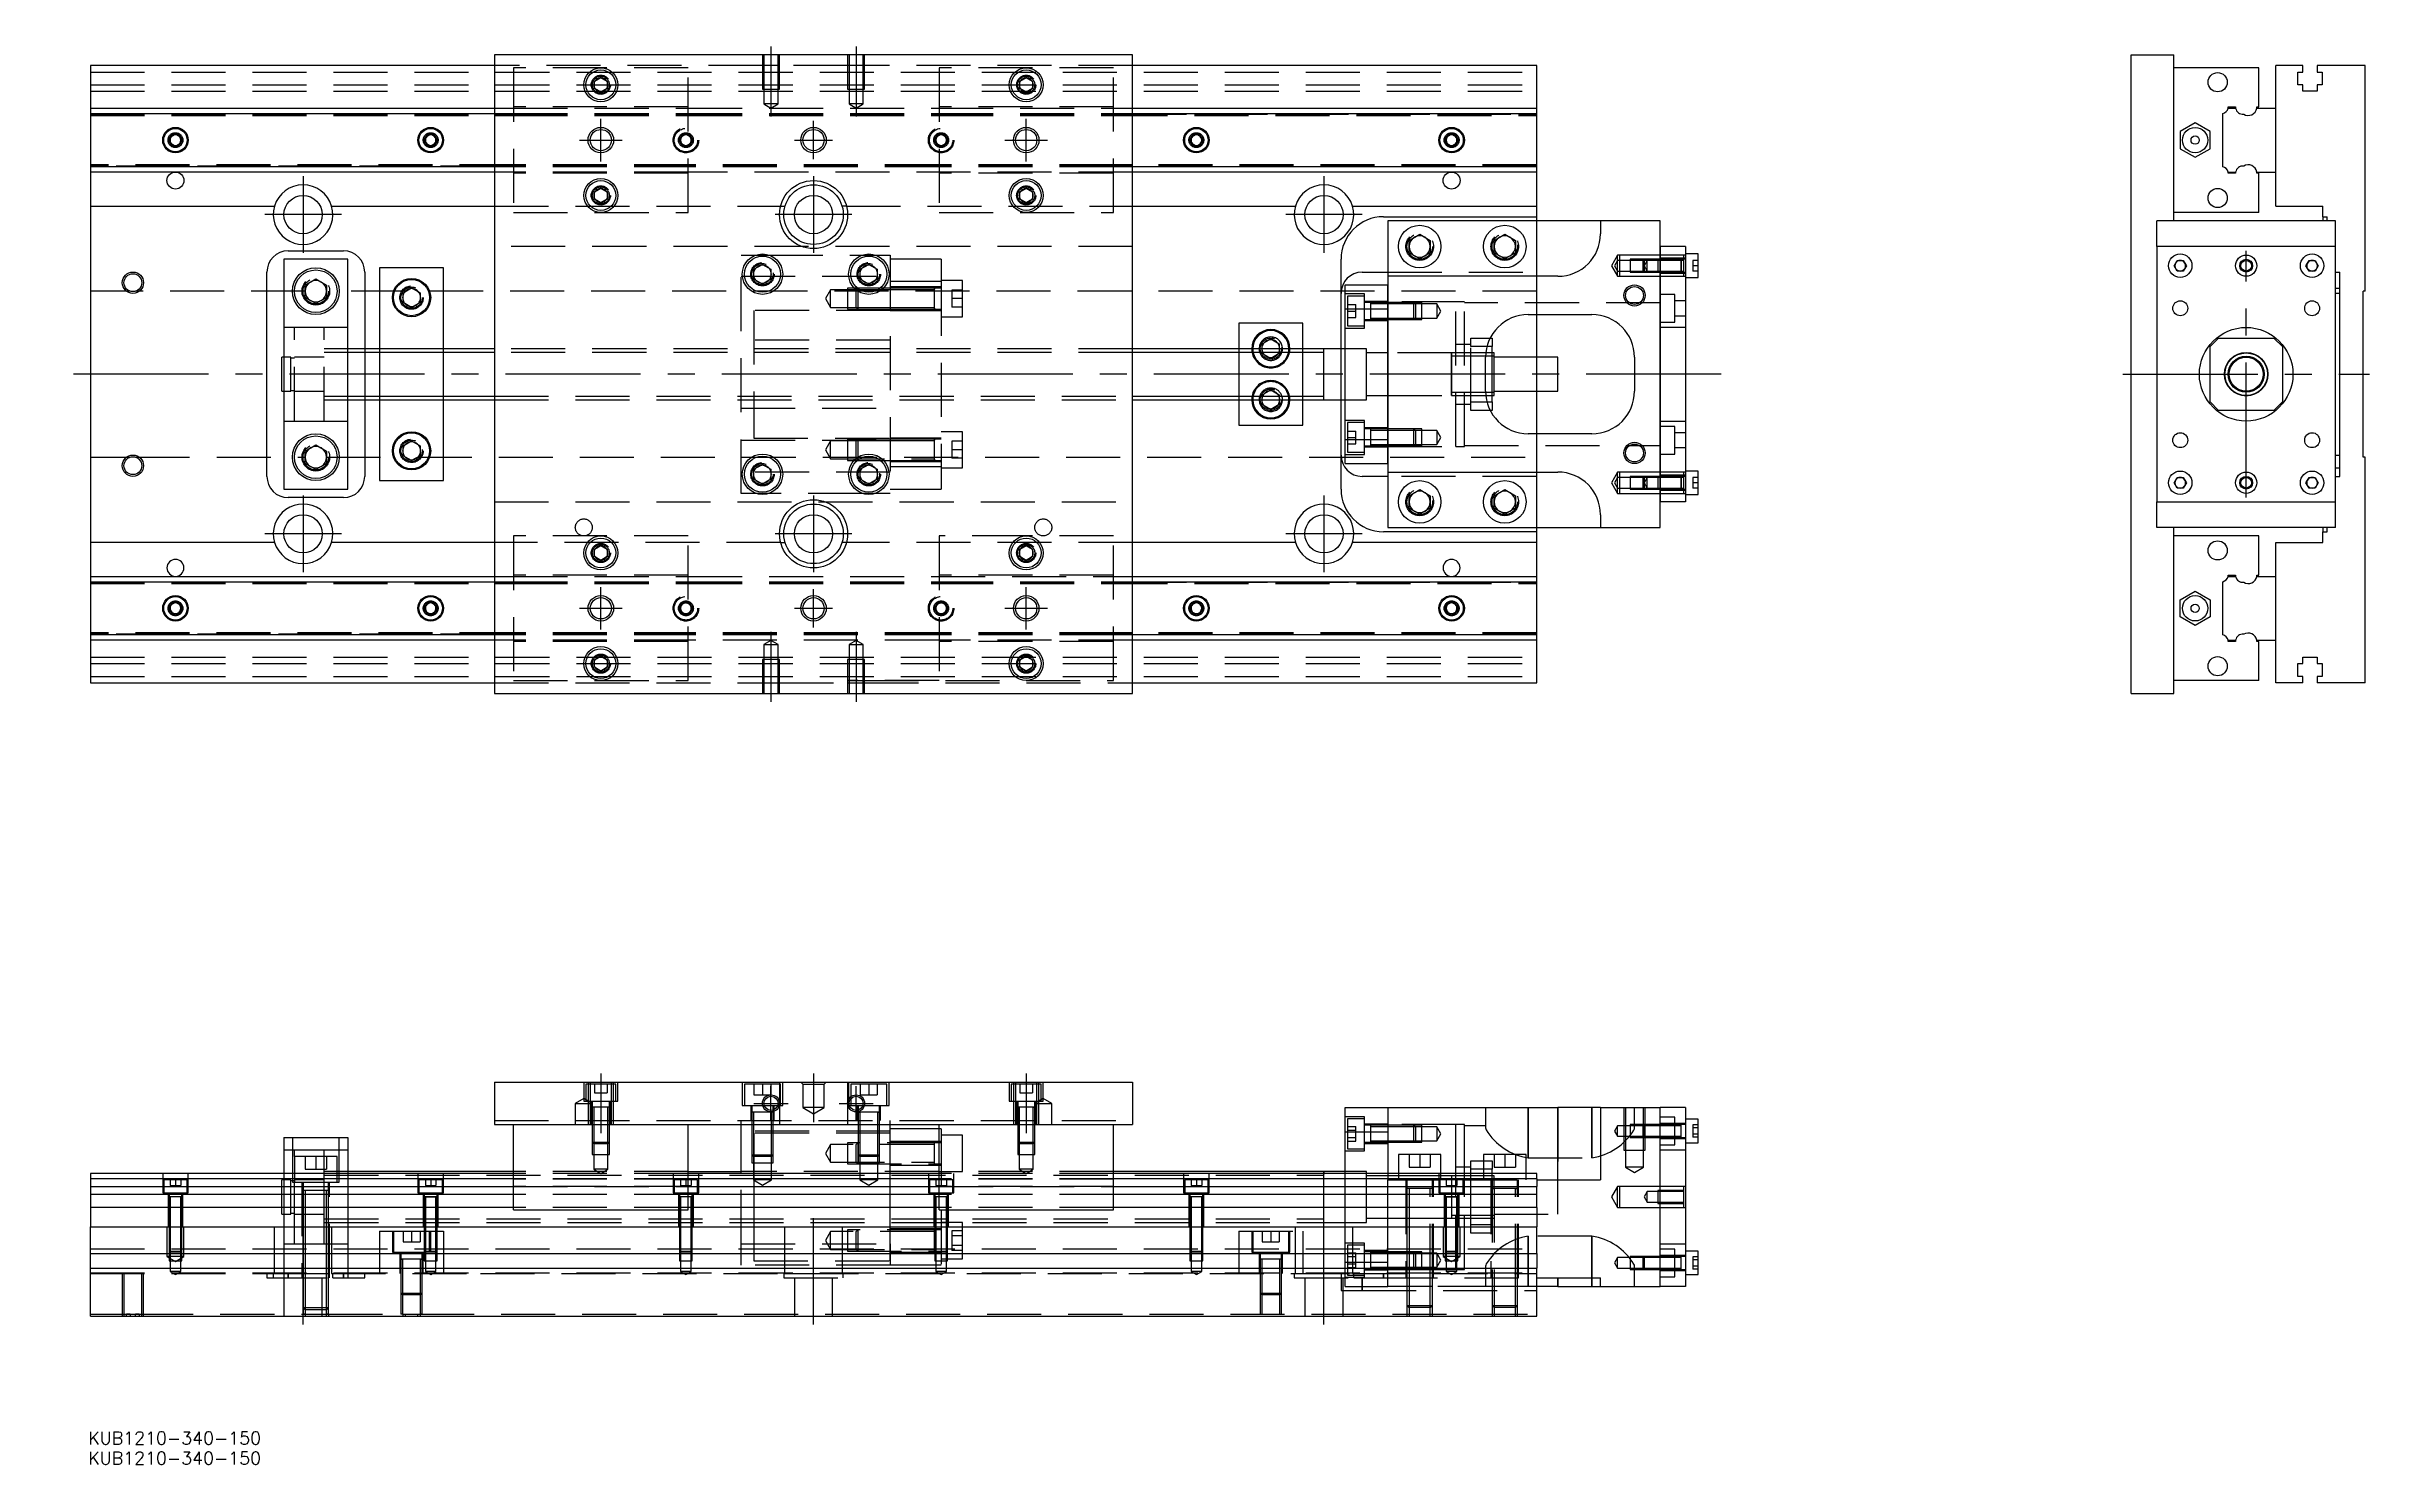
# Model space of a CAD drawing. Extents: x -10 to 536, y -256 to 77.
import ezdxf

# ---------------------------------------------------------------- set-up
doc = ezdxf.new("R2010")
doc.units = 0
doc.linetypes.add('CENTER', pattern=[50.8, 31.75, -6.35, 6.35, -6.35])
doc.linetypes.add('DASHED', pattern=[19.05, 12.7, -6.35])
doc.layers.get('0').update_dxf_attribs({"linetype": 'CONTINUOUS'})
doc.layers.add('CENTER', color=1, linetype='CENTER')
doc.styles.get("Standard").update_dxf_attribs({"font": 'txt.shx', "height": 3, "bigfont": 'bigfont.shx'})

# ---------------------------------------------------------------- blocks, each defined once
blk = doc.blocks.new('*U2')
at = {"color": 7, "linetype": 'CONTINUOUS'}
blk.add_text('KUB1210-340-150', height=3, dxfattribs=at).set_placement((-0.51, -251.46))
blk = doc.blocks.new('*U3')
at = {"color": 7, "linetype": 'CONTINUOUS'}
blk.add_text('KUB1210-340-150', height=3, dxfattribs=at).set_placement((-0.51, -256.17))

msp = doc.modelspace()

# ---------------------------------------------------------------- linework, layer by layer
at = {"color": 7, "linetype": 'CONTINUOUS'}
for p, q in [((95, 72.5), (0, 72.5)), ((0, 72.5), (0, 62.5)), ((245, 75), (95, 75)), ((95, 75), (95, -75)), ((245, -75), (245, 75)), ((340, 72.5), (245, 72.5)), ((340, 62.5), (340, 72.5)), ((479.79, -75), (479.79, 75)), ((479.79, 75), (489.79, 75)), ((489.79, 36), (489.79, 75)), ((509.79, 72), (489.79, 72)), ((509.79, 62.8), (509.79, 72)), ((513.79, 62.5), (513.79, 72.5)), ((520.09, 72.5), (513.79, 72.5)), ((518.94, 71), (520.09, 71)), ((518.94, 68), (518.94, 71)), ((520.09, 71), (520.09, 72.5)), ((523.49, 72.5), (523.49, 71)), ((534.79, 72.5), (523.49, 72.5)), ((523.49, 71), (524.64, 71)), ((524.64, 71), (524.64, 68)), ((534.79, 19.5), (534.79, 72.5)), ((118.5, 68.866026), (120, 69.73205)), ((118.5, 67.133974), (118.5, 68.866026)), ((120, 66.26795), (118.5, 67.133974)), ((120, 69.73205), (121.5, 68.866026)), ((121.5, 67.133974), (120, 66.26795)), ((121.5, 68.866026), (121.5, 67.133974)), ((218.5, 68.866026), (220, 69.73205)), ((218.5, 67.133974), (218.5, 68.866026)), ((220, 66.26795), (218.5, 67.133974)), ((220, 69.73205), (221.5, 68.866026)), ((221.5, 67.133974), (220, 66.26795)), ((221.5, 68.866026), (221.5, 67.133974)), ((520.09, 68), (518.94, 68)), ((520.09, 66.5), (520.09, 68)), ((523.49, 66.5), (520.09, 66.5)), ((523.49, 68), (523.49, 66.5)), ((524.64, 68), (523.49, 68)), ((0, 62.5), (95, 62.5)), ((0, 62.5), (0, 61.247728)), ((0, 61.247728), (0, 48.752272)), ((0, 61.247728), (95, 61.247728)), ((245, 62.5), (340, 62.5)), ((245, 61.247728), (340, 61.247728)), ((340, 61.247728), (340, 62.5)), ((340, 48.752272), (340, 61.247728)), ((501.29, 48.752272), (501.29, 61.247728)), ((502.542272, 62.5), (504.31668, 62.5)), ((502.587056, 62.8), (504.29, 62.8)), ((509.267372, 62.5), (513.79, 62.5)), ((509.29, 62.8), (509.79, 62.8)), ((513.79, 47.5), (513.79, 62.5)), ((513.79, 47.5), (513.79, 62.5)), ((18.75, 55.721688), (20, 56.443376)), ((18.75, 54.278312), (18.75, 55.721688)), ((20, 56.443376), (21.25, 55.721688)), ((21.25, 55.721688), (21.25, 54.278312)), ((78.75, 55.721688), (80, 56.443376)), ((78.75, 54.278312), (78.75, 55.721688)), ((80, 56.443376), (81.25, 55.721688)), ((81.25, 55.721688), (81.25, 54.278312)), ((258.75, 55.721688), (260, 56.443376)), ((258.75, 54.278312), (258.75, 55.721688)), ((260, 56.443376), (261.25, 55.721688)), ((261.25, 55.721688), (261.25, 54.278312)), ((318.75, 55.721688), (320, 56.443376)), ((318.75, 54.278312), (318.75, 55.721688)), ((320, 56.443376), (321.25, 55.721688)), ((321.25, 55.721688), (321.25, 54.278312)), ((491.29, 57.020726), (491.289999, 52.979274)), ((494.79, 59.041452), (491.29, 57.020726)), ((498.289999, 57.020726), (494.79, 59.041452)), ((498.289999, 52.979274), (498.289999, 57.020726)), ((20, 53.556624), (18.75, 54.278312)), ((21.25, 54.278312), (20, 53.556624)), ((80, 53.556624), (78.75, 54.278312)), ((81.25, 54.278312), (80, 53.556624)), ((260, 53.556624), (258.75, 54.278312)), ((261.25, 54.278312), (260, 53.556624)), ((320, 53.556624), (318.75, 54.278312)), ((321.25, 54.278312), (320, 53.556624)), ((491.289999, 52.979274), (494.79, 50.958548)), ((494.79, 50.958548), (498.289999, 52.979274)), ((95, 48.752272), (0, 48.752272)), ((0, 48.752272), (0, 47.5)), ((95, 47.5), (0, 47.5)), ((0, 47.5), (0, 39.5)), ((118.5, 42.866026), (120, 43.73205)), ((120, 43.73205), (121.5, 42.866026)), ((218.5, 42.866026), (220, 43.73205)), ((220, 43.73205), (221.5, 42.866026)), ((340, 48.752272), (245, 48.752272)), ((340, 47.5), (245, 47.5)), ((340, 47.5), (340, 48.752272)), ((340, 39.5), (340, 47.5)), ((502.542272, 47.5), (504.31668, 47.5)), ((504.29, 47.2), (502.587056, 47.2)), ((509.267372, 47.5), (513.79, 47.5)), ((509.79, 47.2), (509.29, 47.2)), ((509.79, 38), (509.79, 47.2)), ((513.79, 39.5), (513.79, 47.5)), ((0, 39.5), (43.291796, 39.5)), ((0, 39.5), (0, -39.5)), ((56.708204, 39.5), (95, 39.5)), ((118.5, 41.133974), (118.5, 42.866026)), ((120, 40.26795), (118.5, 41.133974)), ((121.5, 41.133974), (120, 40.26795)), ((121.5, 42.866026), (121.5, 41.133974)), ((162.254033, 39.5), (163.291796, 39.5)), ((177.745967, 39.5), (176.708204, 39.5)), ((218.5, 41.133974), (218.5, 42.866026)), ((220, 40.26795), (218.5, 41.133974)), ((221.5, 41.133974), (220, 40.26795)), ((221.5, 42.866026), (221.5, 41.133974)), ((245, 39.5), (283.291796, 39.5)), ((296.708204, 39.5), (340, 39.5)), ((340, 37), (340, 39.5)), ((513.79, 39.5), (524.79, 39.5)), ((524.79, 37), (524.79, 39.5)), ((304, 37), (340, 37)), ((305, 36), (305, 23)), ((355, 36), (305, 36)), ((310, 31.443376), (312.5, 32.886752)), ((312.5, 32.886752), (315, 31.443376)), ((330, 31.443376), (332.5, 32.886752)), ((332.5, 32.886752), (335, 31.443376)), ((340, 36), (340, 37)), ((355, 36), (355, 33)), ((369, 36), (355, 36)), ((369, 30), (369, 36)), ((485.79, 30), (485.79, 36)), ((527.79, 36), (485.79, 36)), ((509.79, 38), (489.79, 38)), ((524.79, 37), (525.79, 37)), ((524.79, 37), (524.79, 36)), ((525.79, 36), (525.79, 37)), ((527.79, 30), (527.79, 36)), ((46.5, 29), (59.5, 29)), ((310, 28.556624), (310, 31.443376)), ((312.5, 27.113248), (310, 28.556624)), ((315, 28.556624), (312.5, 27.113248)), ((315, 31.443376), (315, 28.556624)), ((330, 28.556624), (330, 31.443376)), ((332.5, 27.113248), (330, 28.556624)), ((335, 28.556624), (332.5, 27.113248)), ((335, 31.443376), (335, 28.556624)), ((375, 30), (369, 30)), ((369, 30), (369, -30)), ((369, -30), (369, 30)), ((375, 30), (375, -30)), ((378, 28.25), (375, 28.25)), ((378, 22.75), (378, 28.25)), ((485.79, 30), (485.79, -30)), ((527.79, 30), (485.79, 30)), ((527.79, -30), (527.79, 30)), ((41.5, -24), (41.5, 24)), ((60.5, 27), (45.5, 27)), ((45.5, 27), (45.5, -27)), ((50.5, 20.943376), (53, 22.386752)), ((53, 22.386752), (55.5, 20.943376)), ((60.5, -27), (60.5, 27)), ((64.5, 24), (64.5, 6)), ((83, 25), (68, 25)), ((68, 25), (68, 6)), ((83, 6), (83, 25)), ((156, 24.6547), (158, 25.809402)), ((156, 22.3453), (156, 24.6547)), ((158, 21.190598), (156, 22.3453)), ((158, 25.809402), (160, 24.6547)), ((160, 22.3453), (158, 21.190598)), ((160, 24.6547), (160, 22.3453)), ((181, 24.6547), (183, 25.809402)), ((181, 22.3453), (181, 24.6547)), ((183, 21.190598), (181, 22.3453)), ((183, 25.809402), (185, 24.6547)), ((185, 22.3453), (183, 21.190598)), ((185, 24.6547), (185, 22.3453)), ((294, 6), (294, 27)), ((299, 24), (305, 24)), ((305, 23), (305, 15.32971)), ((345, 23), (305, 23)), ((375, 22.75), (378, 22.75)), ((489.846624, 25.5), (490.568312, 26.75)), ((490.568312, 24.25), (489.846624, 25.5)), ((490.568312, 26.75), (492.011688, 26.75)), ((492.011688, 24.25), (490.568312, 24.25)), ((492.011688, 26.75), (492.733376, 25.5)), ((492.733376, 25.5), (492.011688, 24.25)), ((520.846624, 25.5), (521.568312, 26.75)), ((521.568312, 24.25), (520.846624, 25.5)), ((521.568312, 26.75), (523.011688, 26.75)), ((523.011688, 24.25), (521.568312, 24.25)), ((523.011688, 26.75), (523.733376, 25.5)), ((523.733376, 25.5), (523.011688, 24.25)), ((527.79, 24), (528.79, 24)), ((528.79, -24), (528.79, 24)), ((50.5, 18.056624), (50.5, 20.943376)), ((53, 16.613248), (50.5, 18.056624)), ((55.5, 18.056624), (53, 16.613248)), ((55.5, 20.943376), (55.5, 18.056624)), ((73.5, 19.1547), (75.5, 20.309402)), ((73.5, 16.8453), (73.5, 19.1547)), ((75.5, 15.690598), (73.5, 16.8453)), ((75.5, 20.309402), (77.5, 19.1547)), ((77.5, 16.8453), (75.5, 15.690598)), ((77.5, 19.1547), (77.5, 16.8453)), ((295, 21), (305, 21)), ((295, 15.32971), (295, 21)), ((528.79, 20.1), (527.79, 20.1)), ((528.79, 19), (527.79, 19)), ((534.79, 19.5), (534.29, 19.5)), ((534.29, -19.5), (534.29, 19.5)), ((285, 12), (270, 12)), ((270, 12), (270, 6)), ((285, 6), (285, 12)), ((295, 15.32971), (305, 15.32971)), ((295, -15.32971), (295, 15.32971)), ((305, -15.32971), (305, 15.32971)), ((305, 15.32971), (305, -15.32971)), ((338, 14), (353, 14)), ((340, 4), (340, 14)), ((95, 6), (60.5, 6)), ((290, 6), (245, 6)), ((275.5, 7.1547), (277.5, 8.309402)), ((275.5, 6), (275.5, 7.1547)), ((277.5, 8.309402), (279.5, 7.1547)), ((279.5, 7.1547), (279.5, 6)), ((290, 6), (289.995, 6)), ((290, -6.000006), (290, 6.000006)), ((290, 5.125), (290, 6.000006)), ((290, -5.999164), (290, 6)), ((295, 6), (290, 6)), ((290.005, 6), (290, 6)), ((329.5, 6.5), (328.317542, 6.5)), ((329.069714, 8.5), (329.5, 8.5)), ((329.5, 8.5), (329.5, 6.5)), ((329.5, -6.5), (329.5, 6.5)), ((500.29, 8.5), (498.29, 6.5)), ((498.29, -6.5), (498.29, 6.5)), ((500.29, 8.5), (513.29, 8.5)), ((515.29, 6.5), (513.29, 8.5)), ((515.29, 6.5), (515.29, -6.5)), ((45, 0), (45, 4)), ((45.5, 4), (45, 4)), ((290, -5.125), (290, 5.125)), ((328, -4), (328, 4)), ((329.5, 4.25), (328.003126, 4.25)), ((330, 5), (329.5, 5)), ((330, 4.25), (329.5, 4.25)), ((330, 0), (330, 5)), ((345, 4), (330, 4)), ((345, 0), (345, 4)), ((363, 4), (363, -4)), ((45, -4), (45, 0)), ((45, -4), (45.5, -4)), ((290, -6.000006), (290, -5.125)), ((328.003126, -4.25), (329.5, -4.25)), ((329.5, -4.25), (330, -4.25)), ((329.5, -5), (330, -5)), ((330, -5), (330, 0)), ((330, -4), (345, -4)), ((340, -14), (340, -4)), ((345, -4), (345, 0)), ((60.5, -6), (95, -6)), ((64.5, -6), (64.5, -24)), ((68, -6), (68, -25)), ((83, -25), (83, -6)), ((245, -6), (290, -6)), ((270, -6), (270, -12)), ((275.5, -7.1547), (275.5, -6)), ((277.5, -8.309402), (275.5, -7.1547)), ((279.5, -7.1547), (277.5, -8.309402)), ((279.5, -6), (279.5, -7.1547)), ((285, -12), (285, -6)), ((289.995, -6), (290, -6)), ((290, -6), (290, -5.999164)), ((290, -6), (295, -6)), ((290, -6), (290.005, -6)), ((294, -27), (294, -6)), ((328.317542, -6.5), (329.5, -6.5)), ((329.5, -8.5), (329.069714, -8.5)), ((329.5, -6.5), (329.5, -8.5)), ((498.29, -6.5), (500.29, -8.5)), ((513.29, -8.5), (500.29, -8.5)), ((513.29, -8.5), (515.29, -6.5)), ((73.5, -16.8453), (75.5, -15.690598)), ((75.5, -15.690598), (77.5, -16.8453)), ((270, -12), (285, -12)), ((295, -21), (295, -15.32971)), ((295, -15.32971), (305, -15.32971)), ((300.9, -12.849238), (300.9, -16.849248)), ((305, -15.32971), (305, -23)), ((353, -14), (338, -14)), ((50.5, -18.056624), (53, -16.613248)), ((50.5, -20.943376), (50.5, -18.056624)), ((53, -22.386752), (50.5, -20.943376)), ((53, -16.613248), (55.5, -18.056624)), ((55.5, -20.943376), (53, -22.386752)), ((55.5, -18.056624), (55.5, -20.943376)), ((73.5, -19.1547), (73.5, -16.8453)), ((75.5, -20.309402), (73.5, -19.1547)), ((77.5, -19.1547), (75.5, -20.309402)), ((77.5, -16.8453), (77.5, -19.1547)), ((156, -22.3453), (158, -21.190598)), ((158, -21.190598), (160, -22.3453)), ((181, -22.3453), (183, -21.190598)), ((183, -21.190598), (185, -22.3453)), ((295, -21), (305, -21)), ((527.79, -19), (528.79, -19)), ((534.79, -19.5), (534.29, -19.5)), ((534.79, -72.5), (534.79, -19.5)), ((45.5, -27), (60.5, -27)), ((68, -25), (83, -25)), ((156, -24.6547), (156, -22.3453)), ((158, -25.809402), (156, -24.6547)), ((160, -24.6547), (158, -25.809402)), ((160, -22.3453), (160, -24.6547)), ((181, -24.6547), (181, -22.3453)), ((183, -25.809402), (181, -24.6547)), ((185, -24.6547), (183, -25.809402)), ((185, -22.3453), (185, -24.6547)), ((305, -24), (299, -24)), ((305, -23), (345, -23)), ((305, -23), (305, -36)), ((310, -28.556624), (312.5, -27.113248)), ((312.5, -27.113248), (315, -28.556624)), ((330, -28.556624), (332.5, -27.113248)), ((332.5, -27.113248), (335, -28.556624)), ((374, -27.000006), (374, -23.999994)), ((374, -26.99949), (374, -23.999994)), ((374, -27.000006), (374, -26.99949)), ((378, -22.75), (375, -22.75)), ((378, -28.25), (378, -22.75)), ((489.846624, -25.5), (490.568312, -24.25)), ((490.568312, -26.75), (489.846624, -25.5)), ((490.568312, -24.25), (492.011688, -24.25)), ((492.011688, -26.75), (490.568312, -26.75)), ((492.011688, -24.25), (492.733376, -25.5)), ((492.733376, -25.5), (492.011688, -26.75)), ((520.846624, -25.5), (521.568312, -24.25)), ((521.568312, -26.75), (520.846624, -25.5)), ((521.568312, -24.25), (523.011688, -24.25)), ((523.011688, -26.75), (521.568312, -26.75)), ((523.011688, -24.25), (523.733376, -25.5)), ((523.733376, -25.5), (523.011688, -26.75)), ((527.79, -22), (528.79, -22)), ((527.79, -24), (528.79, -24)), ((59.5, -29), (46.5, -29)), ((310, -31.443376), (310, -28.556624)), ((312.5, -32.886752), (310, -31.443376)), ((315, -31.443376), (312.5, -32.886752)), ((315, -28.556624), (315, -31.443376)), ((330, -31.443376), (330, -28.556624)), ((332.5, -32.886752), (330, -31.443376)), ((335, -31.443376), (332.5, -32.886752)), ((335, -28.556624), (335, -31.443376)), ((375, -30), (369, -30)), ((369, -36), (369, -30)), ((375, -28.25), (378, -28.25)), ((485.79, -30), (527.79, -30)), ((485.79, -36), (485.79, -30)), ((527.79, -36), (527.79, -30)), ((340, -37), (304, -37)), ((305, -36), (355, -36)), ((340, -37), (340, -36)), ((340, -39.5), (340, -37)), ((355, -33), (355, -36)), ((355, -36), (369, -36)), ((527.79, -36), (485.79, -36)), ((489.79, -75), (489.79, -36)), ((509.79, -38), (489.79, -38)), ((509.79, -47.2), (509.79, -38)), ((524.79, -36), (524.79, -37)), ((524.79, -39.5), (524.79, -37)), ((524.79, -37), (525.79, -37)), ((525.79, -37), (525.79, -36)), ((43.291796, -39.5), (0, -39.5)), ((0, -39.5), (0, -47.5)), ((95, -39.5), (56.708204, -39.5)), ((118.5, -41.133974), (120, -40.26795)), ((118.5, -42.866026), (118.5, -41.133974)), ((120, -43.73205), (118.5, -42.866026)), ((120, -40.26795), (121.5, -41.133974)), ((121.5, -42.866026), (120, -43.73205)), ((121.5, -41.133974), (121.5, -42.866026)), ((162.254033, -39.5), (163.291796, -39.5)), ((177.745967, -39.5), (176.708204, -39.5)), ((218.5, -41.133974), (220, -40.26795)), ((218.5, -42.866026), (218.5, -41.133974)), ((220, -43.73205), (218.5, -42.866026)), ((220, -40.26795), (221.5, -41.133974)), ((221.5, -42.866026), (220, -43.73205)), ((221.5, -41.133974), (221.5, -42.866026)), ((283.291796, -39.5), (245, -39.5)), ((340, -39.5), (296.708204, -39.5)), ((340, -47.5), (340, -39.5)), ((513.79, -47.5), (513.79, -39.5)), ((513.79, -39.5), (524.79, -39.5)), ((0, -47.5), (95, -47.5)), ((0, -47.5), (0, -48.752272)), ((0, -48.752272), (95, -48.752272)), ((0, -48.752272), (0, -61.247728)), ((245, -47.5), (340, -47.5)), ((245, -48.752272), (340, -48.752272)), ((340, -48.752272), (340, -47.5)), ((340, -61.247728), (340, -48.752272)), ((501.29, -61.247728), (501.29, -48.752272)), ((502.542272, -47.5), (504.31668, -47.5)), ((502.587056, -47.2), (504.29, -47.2)), ((509.267372, -47.5), (513.79, -47.5)), ((509.29, -47.2), (509.79, -47.2)), ((513.79, -62.5), (513.79, -47.5)), ((513.79, -62.5), (513.79, -47.5)), ((18.75, -54.278312), (20, -53.556624)), ((18.75, -55.721688), (18.75, -54.278312)), ((20, -53.556624), (21.25, -54.278312)), ((21.25, -54.278312), (21.25, -55.721688)), ((78.75, -54.278312), (80, -53.556624)), ((78.75, -55.721688), (78.75, -54.278312)), ((80, -53.556624), (81.25, -54.278312)), ((81.25, -54.278312), (81.25, -55.721688)), ((258.75, -54.278312), (260, -53.556624)), ((258.75, -55.721688), (258.75, -54.278312)), ((260, -53.556624), (261.25, -54.278312)), ((261.25, -54.278312), (261.25, -55.721688)), ((318.75, -54.278312), (320, -53.556624)), ((318.75, -55.721688), (318.75, -54.278312)), ((320, -53.556624), (321.25, -54.278312)), ((321.25, -54.278312), (321.25, -55.721688)), ((491.289999, -52.979274), (494.79, -50.958548)), ((491.29, -57.020726), (491.289999, -52.979274)), ((494.79, -50.958548), (498.289999, -52.979274)), ((498.289999, -52.979274), (498.289999, -57.020726)), ((20, -56.443376), (18.75, -55.721688)), ((21.25, -55.721688), (20, -56.443376)), ((80, -56.443376), (78.75, -55.721688)), ((81.25, -55.721688), (80, -56.443376)), ((260, -56.443376), (258.75, -55.721688)), ((261.25, -55.721688), (260, -56.443376)), ((320, -56.443376), (318.75, -55.721688)), ((321.25, -55.721688), (320, -56.443376)), ((494.79, -59.041452), (491.29, -57.020726)), ((498.289999, -57.020726), (494.79, -59.041452)), ((0, -61.247728), (0, -62.5)), ((95, -61.247728), (0, -61.247728)), ((95, -62.5), (0, -62.5)), ((0, -62.5), (0, -72.5)), ((340, -61.247728), (245, -61.247728)), ((340, -62.5), (245, -62.5)), ((340, -62.5), (340, -61.247728)), ((340, -72.5), (340, -62.5)), ((502.542272, -62.5), (504.31668, -62.5)), ((504.29, -62.8), (502.587056, -62.8)), ((509.267372, -62.5), (513.79, -62.5)), ((509.79, -62.8), (509.29, -62.8)), ((509.79, -72), (509.79, -62.8)), ((513.79, -72.5), (513.79, -62.5)), ((118.5, -67.133974), (120, -66.26795)), ((118.5, -68.866026), (118.5, -67.133974)), ((120, -69.73205), (118.5, -68.866026)), ((120, -66.26795), (121.5, -67.133974)), ((121.5, -68.866026), (120, -69.73205)), ((121.5, -67.133974), (121.5, -68.866026)), ((218.5, -67.133974), (220, -66.26795)), ((218.5, -68.866026), (218.5, -67.133974)), ((220, -69.73205), (218.5, -68.866026)), ((220, -66.26795), (221.5, -67.133974)), ((221.5, -68.866026), (220, -69.73205)), ((221.5, -67.133974), (221.5, -68.866026)), ((518.94, -68), (520.09, -68)), ((518.94, -71), (518.94, -68)), ((520.09, -66.5), (523.49, -66.5)), ((520.09, -68), (520.09, -66.5)), ((523.49, -66.5), (523.49, -68)), ((523.49, -68), (524.64, -68)), ((524.64, -68), (524.64, -71)), ((0, -72.5), (95, -72.5)), ((95, -75), (245, -75)), ((245, -72.5), (340, -72.5)), ((479.79, -75), (489.79, -75)), ((509.79, -72), (489.79, -72)), ((520.09, -72.5), (513.79, -72.5)), ((520.09, -71), (518.94, -71)), ((520.09, -72.5), (520.09, -71)), ((523.49, -71), (523.49, -72.5)), ((524.64, -71), (523.49, -71)), ((534.79, -72.5), (523.49, -72.5)), ((95, -166.31), (95, -176.31)), ((95, -166.31), (245, -166.31)), ((245, -166.31), (245, -176.31)), ((295, -177.98029), (295, -172.31)), ((295, -172.31), (305, -172.31)), ((305, -172.31), (345, -172.31)), ((305, -172.31), (305, -187.81)), ((345, -189.31), (345, -172.31)), ((355, -172.31), (345, -172.31)), ((355, -172.31), (369, -172.31)), ((355, -172.31), (355, -189.31)), ((375, -172.31), (369, -172.31)), ((369, -214.31), (369, -172.31)), ((375, -172.31), (375, -214.31)), ((45.5, -179.31), (60.5, -179.31)), ((45.5, -179.31), (45.5, -187.81)), ((60.5, -179.31), (60.5, -187.81)), ((95, -176.31), (245, -176.31)), ((99.5, -196.31), (99.5, -176.31)), ((140.5, -196.31), (140.5, -176.31)), ((153, -187.81), (153, -176.31)), ((185.1, -176.31), (185.1, -175.31)), ((188, -196.31), (188, -176.31)), ((199.5, -177.31), (188, -177.31)), ((188, -187.81), (188, -178.31)), ((199.5, -196.31), (199.5, -176.31)), ((240.5, -196.31), (240.5, -176.31)), ((295, -177.98029), (305, -177.98029)), ((295, -187.81), (295, -177.98029)), ((378, -175.06), (375, -175.06)), ((378, -180.56), (378, -175.06)), ((317.5, -183.31), (307.5, -183.31)), ((307.5, -183.31), (307.5, -187.81)), ((317.5, -187.81), (317.5, -183.31)), ((337.5, -183.31), (327.5, -183.31)), ((327.5, -183.31), (327.5, -187.81)), ((337.5, -187.81), (337.5, -183.31)), ((375, -180.56), (378, -180.56)), ((99.5, -187.81), (0, -187.81)), ((0, -187.81), (0, -189.062272)), ((99.5, -189.062272), (0, -189.062272)), ((0, -189.062272), (0, -190.83668)), ((0, -190.83668), (99.5, -190.83668)), ((0, -190.83668), (0, -192.733076)), ((99.5, -187.31), (60.5, -187.31)), ((140.5, -187.31), (153, -187.31)), ((199.5, -187.81), (140.5, -187.81)), ((199.5, -189.062272), (140.5, -189.062272)), ((140.5, -190.83668), (199.5, -190.83668)), ((290.005, -187.31), (240.5, -187.31)), ((340, -187.81), (240.5, -187.81)), ((340, -189.062272), (240.5, -189.062272)), ((240.5, -190.83668), (340, -190.83668)), ((295, -187.31), (289.995, -187.31)), ((290, -193.31), (290, -187.309994)), ((290, -199.310006), (290, -187.309994)), ((290, -187.808756), (290, -187.31)), ((290, -198.435), (290, -188.185)), ((340, -189.062272), (340, -187.81)), ((340, -189.062272), (340, -190.83668)), ((340, -189.31), (355, -189.31)), ((340, -192.733076), (340, -190.83668)), ((99.5, -192.733076), (0, -192.733076)), ((0, -192.733076), (0, -195.787372)), ((99.5, -195.787372), (0, -195.787372)), ((0, -195.787372), (0, -200.31)), ((99.5, -196.31), (140.5, -196.31)), ((199.5, -192.733076), (140.5, -192.733076)), ((199.5, -195.787372), (140.5, -195.787372)), ((199.5, -196.31), (240.5, -196.31)), ((340, -192.733076), (240.5, -192.733076)), ((340, -195.787372), (240.5, -195.787372)), ((340, -195.787372), (340, -192.733076)), ((340, -195.787372), (340, -200.31)), ((0, -200.31), (340, -200.31)), ((0, -206.61), (0, -200.31)), ((290, -199.310006), (290, -198.435)), ((340, -206.61), (340, -200.31)), ((0, -206.61), (340, -206.61)), ((0, -210.01), (0, -206.61)), ((340, -206.61), (340, -210.01)), ((378, -206.06), (375, -206.06)), ((378, -211.56), (378, -206.06)), ((0, -210.01), (340, -210.01)), ((0, -221.31), (0, -210.01)), ((340, -221.31), (340, -210.01)), ((340, -212.31), (355, -212.31)), ((345, -214.31), (345, -212.31)), ((355, -214.31), (355, -212.31)), ((375, -211.56), (378, -211.56)), ((345, -214.31), (340, -214.31)), ((345, -214.31), (355, -214.31)), ((355, -214.31), (369, -214.31)), ((375, -214.31), (369, -214.31)), ((0, -221.31), (340, -221.31))]:
    msp.add_line(p, q, dxfattribs=at)
at = {"color": 3, "linetype": 'DASHED'}
for p, q in [((0, 71), (340, 71)), ((158.000006, 72.5), (95, 72.5)), ((140.5, 72), (99.5, 72)), ((99.5, 72), (99.5, 38)), ((140.5, 38), (140.5, 72)), ((158.000006, 75), (158.000006, 67)), ((161.999994, 72.5), (158.000006, 72.5)), ((158.35, 75), (158.35, 67)), ((161.65, 67), (161.65, 75)), ((161.999994, 67), (161.999994, 75)), ((178.000006, 72.5), (161.999994, 72.5)), ((178.000006, 75), (178.000006, 67)), ((181.999994, 72.5), (178.000006, 72.5)), ((178.35, 75), (178.35, 67)), ((181.65, 67), (181.65, 75)), ((181.999994, 67), (181.999994, 75)), ((245, 72.5), (181.999994, 72.5)), ((240.5, 72), (199.5, 72)), ((199.5, 72), (199.5, 38)), ((240.5, 38), (240.5, 72)), ((0, 68), (340, 68)), ((0, 66.5), (340, 66.5)), ((121.973226, 68.326156), (122, 68)), ((158.000006, 67), (161.999994, 67)), ((158.35, 67), (158.35, 63.5)), ((161.65, 63.5), (161.65, 67)), ((178.000006, 67), (181.999994, 67)), ((178.35, 67), (178.35, 63.5)), ((181.65, 63.5), (181.65, 67)), ((218, 68), (218.023172, 68.30356)), ((0, 61.1147), (95, 61.1147)), ((0, 61.1), (99.5, 61.1)), ((0, 60.8), (99.5, 60.8)), ((95, 62.5), (99.5, 62.5)), ((95, 61.247728), (99.5, 61.247728)), ((95, 61.1147), (99.5, 61.1147)), ((140.5, 62.8), (99.5, 62.8)), ((99.5, 62.5), (140.5, 62.5)), ((99.5, 61.247728), (140.5, 61.247728)), ((99.5, 61.1147), (140.5, 61.1147)), ((99.5, 61.1), (140.5, 61.1)), ((99.5, 60.8), (140.5, 60.8)), ((140.5, 62.5), (199.5, 62.5)), ((140.5, 61.247728), (199.5, 61.247728)), ((140.5, 61.1147), (199.5, 61.1147)), ((140.5, 61.1), (199.5, 61.1)), ((140.5, 60.8), (199.5, 60.8)), ((161.65, 63.5), (158.35, 63.5)), ((158.35, 63.5), (160, 62.547372)), ((160, 62.547372), (161.65, 63.5)), ((181.65, 63.5), (178.35, 63.5)), ((178.35, 63.5), (180, 62.547372)), ((180, 62.547372), (181.65, 63.5)), ((240.5, 62.8), (199.5, 62.8)), ((199.5, 62.5), (245, 62.5)), ((199.5, 61.247728), (240.5, 61.247728)), ((199.5, 61.1147), (240.5, 61.1147)), ((199.5, 61.1), (240.5, 61.1)), ((199.5, 60.8), (240.5, 60.8)), ((240.5, 61.247728), (245, 61.247728)), ((240.5, 61.1147), (245, 61.1147)), ((240.5, 61.1), (340, 61.1)), ((240.5, 60.8), (340, 60.8)), ((245, 61.1147), (340, 61.1147)), ((21.477374, 55.25955), (21.5, 55)), ((81.477374, 55.25955), (81.5, 55)), ((138.75, 55.721688), (140, 56.443376)), ((138.75, 54.278312), (138.75, 55.721688)), ((140, 56.443376), (141.25, 55.721688)), ((141.25, 55.721688), (141.25, 54.278312)), ((141.477374, 55.25955), (141.5, 55)), ((198.75, 55.721688), (200, 56.443376)), ((198.75, 54.278312), (198.75, 55.721688)), ((200, 56.443376), (201.25, 55.721688)), ((201.25, 55.721688), (201.25, 54.278312)), ((201.477374, 55.25955), (201.5, 55)), ((261.477374, 55.25955), (261.5, 55)), ((321.477374, 55.25955), (321.5, 55)), ((99.5, 49.2), (0, 49.2)), ((140.5, 49.2), (99.5, 49.2)), ((140, 53.556624), (138.75, 54.278312)), ((141.25, 54.278312), (140, 53.556624)), ((199.5, 49.2), (140.5, 49.2)), ((200, 53.556624), (198.75, 54.278312)), ((240.5, 49.2), (199.5, 49.2)), ((201.25, 54.278312), (200, 53.556624)), ((340, 49.2), (240.5, 49.2)), ((99.5, 48.9), (0, 48.9)), ((95, 48.8853), (0, 48.8853)), ((99.5, 48.8853), (95, 48.8853)), ((99.5, 48.752272), (95, 48.752272)), ((99.5, 47.5), (95, 47.5)), ((140.5, 48.9), (99.5, 48.9)), ((140.5, 48.8853), (99.5, 48.8853)), ((140.5, 48.752272), (99.5, 48.752272)), ((140.5, 47.5), (99.5, 47.5)), ((140.5, 47.2), (99.5, 47.2)), ((199.5, 48.9), (140.5, 48.9)), ((199.5, 48.8853), (140.5, 48.8853)), ((199.5, 48.752272), (140.5, 48.752272)), ((245, 47.5), (140.5, 47.5)), ((240.5, 48.9), (199.5, 48.9)), ((240.5, 48.8853), (199.5, 48.8853)), ((240.5, 48.752272), (199.5, 48.752272)), ((240.5, 47.2), (199.5, 47.2)), ((340, 48.9), (240.5, 48.9)), ((245, 48.8853), (240.5, 48.8853)), ((245, 48.752272), (240.5, 48.752272)), ((340, 48.8853), (245, 48.8853)), ((95, 39.5), (162.254033, 39.5)), ((116.877502, 39.5), (117.55051, 39.5)), ((117.55051, 39.5), (122.44949, 39.5)), ((118, 42), (118.030168, 42.346066)), ((122.44949, 39.5), (123.122498, 39.5)), ((177.745967, 39.5), (245, 39.5)), ((216.877502, 39.5), (217.55051, 39.5)), ((217.55051, 39.5), (222.44949, 39.5)), ((218, 42), (218.030168, 42.346066)), ((222.44949, 39.5), (223.122498, 39.5)), ((99.5, 38), (140.5, 38)), ((199.5, 38), (240.5, 38)), ((340, 24), (340, 36)), ((245, 30), (95, 30)), ((153, 28), (156.47931, 28)), ((153, -28), (153, 28)), ((156.47931, 28), (159.52069, 28)), ((159.52069, 28), (181.47931, 28)), ((181.47931, 28), (184.52069, 28)), ((184.52069, 28), (188, 28)), ((188, 28), (188, -28)), ((309.5, 30), (309.520026, 30.346056)), ((335.477798, 30.364306), (335.5, 30)), ((359, 28), (357.556624, 25.5)), ((359, 26.75), (359, 28)), ((359.5, 28), (359, 28)), ((359.5, 28), (359.5, 23)), ((369, 28), (359.5, 28)), ((374.5, 28), (369, 28)), ((374.5, 28), (374.5, 27)), ((375, 28), (374.5, 28)), ((153, 23), (188, 23)), ((160.483582, 23.786038), (160.5, 23.5)), ((180.5, 23.5), (180.518502, 23.803588)), ((200, 27), (188, 27)), ((200, 27), (200, 21.748564)), ((205, 22.00352), (200, 22.00352)), ((205, 13.50352), (205, 22.00352)), ((305, 24), (340, 24)), ((340, 23), (340, 24)), ((340, 14), (340, 23)), ((357.556624, 25.5), (359, 23)), ((359, 26.75), (358.278312, 25.5)), ((358.278312, 25.5), (359, 24.25)), ((359, 24.25), (359, 26.75)), ((362, 26.75), (359, 26.75)), ((359, 23), (359, 24.25)), ((359, 24.25), (362, 24.25)), ((359, 23), (359.5, 23)), ((359.5, 23), (369, 23)), ((362, 26.999994), (362, 24.000006)), ((365.25, 26.999994), (362, 26.999994)), ((365, 26.75), (362, 26.75)), ((362, 24.25), (365, 24.25)), ((362, 24.000006), (365.25, 24.000006)), ((365.25, 27), (365, 26.75)), ((365, 24.25), (365, 26.75)), ((369, 26.75), (365, 26.75)), ((365, 24.25), (369, 24.25)), ((365, 24.25), (365.25, 24)), ((365.25, 27), (365.25, 24)), ((369, 27), (365.25, 27)), ((369, 26.999994), (365.25, 26.999994)), ((365.25, 24.000006), (369, 24.000006)), ((365.25, 24), (369, 24)), ((366, 26.75), (365.278312, 25.5)), ((365.278312, 25.5), (366, 24.25)), ((366, 24.25), (366, 26.75)), ((368.5, 26.999994), (368.5, 26.75)), ((368.5, 26.75), (368.5, 24.25)), ((368.5, 24.25), (368.5, 24.000006)), ((375, 27.25), (369, 27.25)), ((374, 27), (369, 27)), ((374, 26.75), (369, 26.75)), ((369, 24.25), (374, 24.25)), ((369, 24), (374, 24)), ((369, 23.75), (375, 23.75)), ((369, 23), (374.5, 23)), ((374, 27), (373.995, 27)), ((373.995, 24), (374, 24)), ((374, 23.999994), (374, 27.000006)), ((374, 23.999994), (374, 27.000006)), ((374, 26.75), (374, 27.000006)), ((374, 26.875392), (374, 27)), ((374.005, 27), (374, 27)), ((375, 27), (374, 27)), ((374, 27), (374, 26.875392)), ((374, 24.124608), (374, 26.875392)), ((374, 26.875392), (374, 25.498804)), ((374, 24.25), (374, 26.75)), ((374.5, 26.75), (374, 26.75)), ((374, 25.498804), (374, 24.124608)), ((374, 23.999994), (374, 24.25)), ((374, 24.25), (374.5, 24.25)), ((374, 24), (374, 24.124608)), ((374, 24.124608), (374, 24)), ((374, 24), (374.005, 24)), ((374, 24), (375, 24)), ((374.5, 27), (374.5, 24)), ((374.5, 24), (374.5, 23)), ((374.5, 23), (375, 23)), ((376.7, 26.75), (376.7, 25.5)), ((378, 26.75), (376.7, 26.75)), ((376.7, 25.5), (376.7, 24.25)), ((378, 25.5), (376.7, 25.5)), ((378, 24.25), (376.7, 24.25)), ((9.359688, 19.5), (0, 19.5)), ((50.5, 19.5), (10.640312, 19.5)), ((50, 19.5), (50.020026, 19.846056)), ((74.030306, 19.5), (55.5, 19.5)), ((73, 18), (73.012884, 18.253488)), ((340, 19.5), (76.969694, 19.5)), ((174, 19.85352), (172.787564, 17.75352)), ((172.787564, 17.75352), (174, 15.65352)), ((174, 15.65352), (174, 19.85352)), ((178, 19.85352), (174, 19.85352)), ((178, 20.253516), (178, 15.253526)), ((179.532604, 20.253516), (178, 20.253516)), ((180, 19.85352), (178, 19.85352)), ((180.25722, 20.253516), (179.532604, 20.253516)), ((180.33547, 20.18899), (180, 19.85352)), ((180, 19.81727), (180, 19.85352)), ((180.816954, 19.85352), (180, 19.85352)), ((180, 15.65352), (180, 19.81727)), ((180.4, 20.253518), (180.25722, 20.253516)), ((180.4, 20.25352), (180.33547, 20.18899)), ((180.4, 20.25352), (180.4, 20.13808)), ((185.742786, 20.25352), (180.4, 20.25352)), ((185.74278, 20.253516), (180.4, 20.253518)), ((180.4, 20.13808), (180.4, 19.524764)), ((180.4, 19.524764), (180.4, 15.25352)), ((185.183046, 19.85352), (180.816954, 19.85352)), ((186.04396, 19.85352), (185.183046, 19.85352)), ((186.467402, 20.25352), (185.742786, 20.25352)), ((188, 19.85352), (186.04396, 19.85352)), ((188, 20.253516), (186.467396, 20.253516)), ((188, 20.25352), (186.467402, 20.25352)), ((200, 21.748564), (188, 21.748564)), ((200, 20.50352), (188, 20.50352)), ((198.405, 20.25352), (188, 20.25352)), ((198.4, 19.85352), (188, 19.85352)), ((200, 20.25352), (198.395, 20.25352)), ((198.4, 15.253516), (198.4, 20.253526)), ((198.4, 19.85352), (198.4, 20.253526)), ((198.4, 15.253516), (198.4, 20.253526)), ((198.4, 19.996122), (198.4, 20.25352)), ((198.4, 20.25352), (198.4, 19.996072)), ((198.4, 15.51097), (198.4, 19.996122)), ((198.4, 15.65352), (198.4, 19.85352)), ((200, 21.748564), (200, -21.748564)), ((202.5, 19.75352), (202.5, 17.75352)), ((205, 19.75352), (202.5, 19.75352)), ((202.5, 17.75352), (202.5, 15.75352)), ((205, 17.75352), (202.5, 17.75352)), ((299.5, 18.849242), (295, 18.849242)), ((295.5, 18.349242), (295.5, 11.349242)), ((299.5, 18.349242), (295.5, 18.349242)), ((299.5, 10.849242), (299.5, 18.849242)), ((305, 17.099242), (299.5, 17.099242)), ((300.9, 16.849242), (299.5, 16.849242)), ((300.9, 16.849242), (300.895, 16.849242)), ((300.9, 16.849248), (300.9, 12.849238)), ((300.9, 16.849248), (300.9, 12.849238)), ((300.9, 16.849242), (300.9, 16.63278)), ((300.905, 16.849242), (300.9, 16.849242)), ((305, 16.849242), (300.9, 16.849242)), ((300.9, 16.63278), (300.9, 13.065704)), ((305, 16.499242), (300.9, 16.499242)), ((305, 15.32971), (305, 21)), ((321, 17), (305, 17)), ((311.15, 16.849242), (305, 16.849242)), ((311.150006, 16.849238), (305, 16.849238)), ((311.5, 16.499242), (305, 16.499242)), ((311.15, 12.849242), (311.15, 16.849242)), ((311.5, 16.499242), (311.15, 16.849242)), ((313, 16.849238), (311.150006, 16.849238)), ((311.5, 16.499242), (311.5, 13.199242)), ((313, 16.499242), (311.5, 16.499242)), ((313, 12.849248), (313, 16.849238)), ((316.5, 16.499242), (313, 16.499242)), ((316.5, 16.499242), (316.5, 13.199242)), ((317.452628, 14.849242), (316.5, 16.499242)), ((321, -17), (321, 17)), ((323, 17), (321, 17)), ((323, -17), (323, 17)), ((369, 16.75), (323, 16.75)), ((372.5, 18.75), (369, 18.75)), ((372.5, 12.25), (372.5, 18.75)), ((375, 17.25), (372.5, 17.25)), ((48, 11), (45.5, 11)), ((48, -11), (48, 11)), ((55, 11), (48, 11)), ((55, -11), (55, 11)), ((60.5, 11), (55, 11)), ((156, 15), (156, -15)), ((188, 15), (156, 15)), ((174, 15.65352), (178, 15.65352)), ((178, 15.65352), (180, 15.65352)), ((178, 15.253526), (180.4, 15.253524)), ((180, 15.65352), (188, 15.65352)), ((180, 15.65352), (180.4, 15.25352)), ((180.4, 15.25352), (188, 15.25352)), ((188, 15.65352), (198.4, 15.65352)), ((188, 15.25352), (198.405, 15.25352)), ((188, 15.00352), (200, 15.00352)), ((198.395, 15.25352), (200, 15.25352)), ((198.4, 15.253516), (198.4, 15.65352)), ((198.4, 15.510988), (198.4, 15.25352)), ((198.4, 15.25352), (198.4, 15.51097)), ((200, 13.50352), (205, 13.50352)), ((205, 15.75352), (202.5, 15.75352)), ((295.5, 16.349242), (297.5, 16.349242)), ((295.5, 14.849242), (297.5, 14.849242)), ((295.5, 13.349242), (297.5, 13.349242)), ((295.5, 11.349242), (299.5, 11.349242)), ((297.5, 14.849242), (297.5, 16.349242)), ((297.5, 13.349242), (297.5, 14.849242)), ((299.5, 12.849242), (300.9, 12.849242)), ((299.5, 12.599242), (305, 12.599242)), ((300.895, 12.849242), (300.9, 12.849242)), ((300.9, 13.199242), (305, 13.199242)), ((300.9, 13.065704), (300.9, 12.849242)), ((300.9, 12.849242), (300.905, 12.849242)), ((300.9, 12.849242), (305, 12.849242)), ((305, 13.199242), (311.5, 13.199242)), ((305, 12.849248), (311.150006, 12.849248)), ((305, 12.849242), (311.15, 12.849242)), ((311.15, 12.849242), (311.5, 13.199242)), ((311.150006, 12.849248), (313, 12.849248)), ((311.5, 13.199242), (313, 13.199242)), ((313, 13.199242), (316.5, 13.199242)), ((316.5, 13.199242), (317.452628, 14.849242)), ((369, 12.25), (372.5, 12.25)), ((375, 11), (369, 11)), ((372.5, 13.75), (375, 13.75)), ((60.5, 6), (55, 6)), ((64.5, 6), (64.5, 5.125)), ((68, 6), (68, 5.125)), ((83, 5.125), (83, 6)), ((245, 6), (95, 6)), ((188, 8), (153, 8)), ((270, 6), (270, 5.125)), ((275.5, 5.125), (275.5, 6)), ((279.5, 6), (279.5, 5.125)), ((279.983582, 6.286038), (280, 6)), ((285, 5.125), (285, 6)), ((294, -6), (294, 6)), ((295, 10.849242), (299.5, 10.849242)), ((300, 6), (295, 6)), ((300, 0), (300, 6)), ((324.5, 7), (321, 7)), ((324.5, 8.5), (329.069714, 8.5)), ((324.5, 6.5), (324.5, 8.5)), ((328.317542, 6.5), (324.5, 6.5)), ((324.5, -6.5), (324.5, 6.5)), ((47.1, 4), (45.5, 4)), ((47.1, 0), (47.1, 4)), ((48, 3.8), (47.1, 3.8)), ((55, 4), (48, 4)), ((60.5, 5.125), (55, 5.125)), ((64.5, 5.125), (64.5, -5.125)), ((68, 5.125), (68, -5.125)), ((83, -5.125), (83, 5.125)), ((245, 5.125), (95, 5.125)), ((270, 5.125), (270, -5.125)), ((275.5, 4.8453), (275.5, 5.125)), ((277.5, 3.690598), (275.5, 4.8453)), ((279.5, 4.8453), (277.5, 3.690598)), ((279.5, 5.125), (279.5, 4.8453)), ((285, -5.125), (285, 5.125)), ((305, 5), (300, 5)), ((320.005, 5), (305, 5)), ((324.5, 5), (319.995, 5)), ((320, -5.000006), (320, 5.000006)), ((320, 4.43509), (320, 5)), ((320, 5), (320, 4.435078)), ((320, 4.435078), (320, -4.435962)), ((324.5, 4.25), (320, 4.25)), ((328.050126, 5), (324.5, 5)), ((328.003126, 4.25), (324.5, 4.25)), ((329.5, 5), (328.050126, 5)), ((340, -4), (340, 4)), ((45.5, -4), (47.1, -4)), ((47.1, -4), (47.1, 0)), ((47.1, -3.8), (48, -3.8)), ((48, -4), (55, -4)), ((55, -5.125), (60.5, -5.125)), ((64.5, -5.125), (64.5, -6)), ((68, -5.125), (68, -6)), ((83, -6), (83, -5.125)), ((95, -5.125), (245, -5.125)), ((270, -5.125), (270, -6)), ((275.5, -4.8453), (277.5, -3.690598)), ((275.5, -5.125), (275.5, -4.8453)), ((275.5, -6), (275.5, -5.125)), ((277.5, -3.690598), (279.5, -4.8453)), ((279.5, -4.8453), (279.5, -5.125)), ((279.5, -5.125), (279.5, -6)), ((285, -6), (285, -5.125)), ((300, -6), (300, 0)), ((300, -5), (305, -5)), ((305, -5), (320.005, -5)), ((319.995, -5), (324.5, -5)), ((320, -4.25), (324.5, -4.25)), ((320, -4.998998), (320, -4.435962)), ((320, -4.435962), (320, -5)), ((320, -5), (320, -4.998998)), ((324.5, -4.25), (328.003126, -4.25)), ((324.5, -5), (328.050126, -5)), ((328.050126, -5), (329.5, -5)), ((55, -6), (60.5, -6)), ((95, -6), (245, -6)), ((153, -8), (188, -8)), ((275, -6), (275.018502, -5.696412)), ((295, -6), (300, -6)), ((299.5, -10.849242), (295, -10.849242)), ((299.5, -18.849242), (299.5, -10.849242)), ((321, -7), (324.5, -7)), ((324.5, -6.5), (328.317542, -6.5)), ((324.5, -8.5), (324.5, -6.5)), ((329.069714, -8.5), (324.5, -8.5)), ((45.5, -11), (48, -11)), ((48, -11), (55, -11)), ((55, -11), (60.5, -11)), ((153, -15.5), (188, -15.5)), ((156, -15), (188, -15)), ((174, -15.65352), (172.787564, -17.75352)), ((174, -19.85352), (174, -15.65352)), ((178, -15.65352), (174, -15.65352)), ((178, -15.253526), (178, -20.253516)), ((180.399994, -15.253526), (178, -15.253526)), ((180, -15.65352), (178, -15.65352)), ((180.4, -15.25352), (180, -15.65352)), ((180, -19.85352), (180, -15.65352)), ((188, -15.65352), (180, -15.65352)), ((188, -15.253526), (180.399994, -15.253526)), ((180.4, -15.25352), (180.4, -19.524764)), ((188, -15.25352), (180.4, -15.25352)), ((200, -15.00352), (188, -15.00352)), ((198.405, -15.25352), (188, -15.25352)), ((198.4, -15.65352), (188, -15.65352)), ((200, -15.25352), (198.395, -15.25352)), ((198.4, -20.253526), (198.4, -15.253516)), ((198.4, -20.25267), (198.4, -15.253516)), ((198.4, -15.51092), (198.4, -15.25352)), ((198.4, -15.25352), (198.4, -15.51097)), ((198.4, -19.996072), (198.4, -15.51092)), ((205, -13.50352), (200, -13.50352)), ((202.5, -15.75352), (202.5, -17.75352)), ((205, -15.75352), (202.5, -15.75352)), ((205, -22.00352), (205, -13.50352)), ((295.5, -11.349242), (295.5, -18.349242)), ((299.5, -11.349242), (295.5, -11.349242)), ((295.5, -13.349242), (297.5, -13.349242)), ((295.5, -14.849242), (297.5, -14.849242)), ((295.5, -16.349242), (297.5, -16.349242)), ((297.5, -14.849242), (297.5, -13.349242)), ((297.5, -16.349242), (297.5, -14.849242)), ((305, -12.599242), (299.5, -12.599242)), ((300.9, -12.849242), (299.5, -12.849242)), ((300.9, -12.849242), (300.895, -12.849242)), ((300.9, -12.849242), (300.9, -13.065704)), ((305, -12.849242), (300.9, -12.849242)), ((300.905, -12.849242), (300.9, -12.849242)), ((300.9, -13.065704), (300.9, -16.63278)), ((305, -13.199242), (300.9, -13.199242)), ((311.15, -12.849242), (305, -12.849242)), ((311.150006, -12.849248), (305, -12.849248)), ((311.5, -13.199242), (305, -13.199242)), ((305, -21), (305, -15.32971)), ((311.15, -16.849242), (311.15, -12.849242)), ((311.5, -13.199242), (311.15, -12.849242)), ((313, -12.849248), (311.150006, -12.849248)), ((311.5, -13.199242), (311.5, -16.499242)), ((313, -13.199242), (311.5, -13.199242)), ((313, -16.849238), (313, -12.849248)), ((316.5, -13.199242), (313, -13.199242)), ((316.5, -13.199242), (316.5, -16.499242)), ((317.452628, -14.849242), (316.5, -13.199242)), ((316.5, -16.499242), (317.452628, -14.849242)), ((340, -23), (340, -14)), ((369, -11), (375, -11)), ((372.5, -12.25), (369, -12.25)), ((372.5, -18.75), (372.5, -12.25)), ((375, -13.75), (372.5, -13.75)), ((0, -19.5), (9.359688, -19.5)), ((10.640312, -19.5), (50.5, -19.5)), ((50, -19.5), (50.020026, -19.153944)), ((55.5, -19.5), (74.030306, -19.5)), ((76.969694, -19.5), (340, -19.5)), ((77.983582, -17.713962), (78, -18)), ((172.787564, -17.75352), (174, -19.85352)), ((174, -19.85352), (198.4, -19.85352)), ((178, -20.253516), (179.532604, -20.253516)), ((179.532604, -20.253516), (180.25722, -20.253516)), ((180, -19.85352), (180.33547, -20.18899)), ((180.25722, -20.253516), (180.399994, -20.253516)), ((180.33547, -20.18899), (180.4, -20.25352)), ((180.4, -19.524764), (180.4, -20.13808)), ((180.4, -20.13808), (180.4, -20.25352)), ((180.4, -20.25352), (185.742786, -20.25352)), ((185.742786, -20.25352), (186.467402, -20.25352)), ((186.467396, -20.253516), (188, -20.253516)), ((186.467402, -20.25352), (188, -20.25352)), ((188, -20.25352), (198.405, -20.25352)), ((188, -20.50352), (200, -20.50352)), ((200, -21.748564), (188, -21.748564)), ((200, -21.748564), (188, -21.748564)), ((198.395, -20.25352), (200, -20.25352)), ((198.4, -19.996054), (198.4, -20.25352)), ((198.4, -20.25352), (198.4, -19.996072)), ((198.4, -20.253526), (198.4, -20.25267)), ((200, -21.748564), (200, -27)), ((202.5, -17.75352), (202.5, -19.75352)), ((205, -17.75352), (202.5, -17.75352)), ((205, -19.75352), (202.5, -19.75352)), ((295, -18.849242), (299.5, -18.849242)), ((295.5, -18.349242), (299.5, -18.349242)), ((299.5, -16.849242), (300.9, -16.849242)), ((299.5, -17.099242), (305, -17.099242)), ((300.895, -16.849242), (300.9, -16.849242)), ((300.9, -16.499242), (305, -16.499242)), ((300.9, -16.63278), (300.9, -16.849242)), ((300.9, -16.849242), (305, -16.849242)), ((300.9, -16.849242), (300.905, -16.849242)), ((305, -16.499242), (311.5, -16.499242)), ((305, -16.849238), (311.150006, -16.849238)), ((305, -16.849242), (311.15, -16.849242)), ((305, -17), (321, -17)), ((311.15, -16.849242), (311.5, -16.499242)), ((311.150006, -16.849238), (313, -16.849238)), ((311.5, -16.499242), (313, -16.499242)), ((313, -16.499242), (316.5, -16.499242)), ((321, -17), (323, -17)), ((323, -16.75), (369, -16.75)), ((369, -18.75), (372.5, -18.75)), ((372.5, -17.25), (375, -17.25)), ((188, -23), (153, -23)), ((155.5, -23.5), (155.518502, -23.196412)), ((185.483582, -23.213962), (185.5, -23.5)), ((188, -27), (200, -27)), ((200, -22.00352), (205, -22.00352)), ((340, -24), (305, -24)), ((340, -24), (340, -23)), ((340, -36), (340, -24)), ((359, -23), (357.556624, -25.5)), ((357.556624, -25.5), (359, -28)), ((359, -24.25), (358.278312, -25.5)), ((358.278312, -25.5), (359, -26.75)), ((359, -24.25), (359, -23)), ((359.5, -23), (359, -23)), ((359, -26.75), (359, -24.25)), ((362, -24.25), (359, -24.25)), ((359, -28), (359, -26.75)), ((359, -26.75), (362, -26.75)), ((359.5, -23), (359.5, -28)), ((369, -23), (359.5, -23)), ((365.25, -24.000002), (362, -24.000006)), ((362, -24.000006), (362, -26.999994)), ((365, -24.25), (362, -24.25)), ((362, -26.75), (365, -26.75)), ((362, -26.999994), (365.25, -26.999998)), ((365.25, -24), (365, -24.25)), ((365, -26.75), (365, -24.25)), ((369, -24.25), (365, -24.25)), ((365, -26.75), (369, -26.75)), ((365, -26.75), (365.25, -27)), ((365.25, -24), (365.25, -27)), ((369, -24), (365.25, -24)), ((369, -24.000006), (365.25, -24.000002)), ((365.25, -26.999998), (369, -26.999994)), ((365.25, -27), (369, -27)), ((366, -24.25), (365.278312, -25.5)), ((365.278312, -25.5), (366, -26.75)), ((366, -26.75), (366, -24.25)), ((368.5, -24.000006), (368.5, -24.25)), ((368.5, -24.25), (368.5, -26.75)), ((368.5, -26.75), (368.5, -26.999994)), ((374.5, -23), (369, -23)), ((375, -23.75), (369, -23.75)), ((374, -24), (369, -24)), ((374, -24.25), (369, -24.25)), ((369, -26.75), (374, -26.75)), ((369, -27), (374, -27)), ((369, -27.25), (375, -27.25)), ((374, -24), (373.995, -24)), ((373.995, -27), (374, -27)), ((374, -24.124608), (374, -24)), ((375, -24), (374, -24)), ((374.005, -24), (374, -24)), ((374, -24), (374, -24.124608)), ((374, -26.875392), (374, -24.124608)), ((374, -24.124608), (374, -25.501196)), ((374.5, -24.25), (374, -24.25)), ((374, -25.501196), (374, -26.875392)), ((374, -26.75), (374.5, -26.75)), ((374, -27), (374, -26.875392)), ((374, -26.875392), (374, -27)), ((374, -27), (375, -27)), ((374, -27), (374.005, -27)), ((374.5, -23), (374.5, -24)), ((375, -23), (374.5, -23)), ((374.5, -24), (374.5, -27)), ((374.5, -27), (374.5, -28)), ((376.7, -24.25), (376.7, -25.5)), ((378, -24.25), (376.7, -24.25)), ((378, -25.5), (376.7, -25.5)), ((376.7, -25.5), (376.7, -26.75)), ((378, -26.75), (376.7, -26.75)), ((95, -30), (245, -30)), ((156.47931, -28), (153, -28)), ((159.52069, -28), (156.47931, -28)), ((181.47931, -28), (159.52069, -28)), ((184.52069, -28), (181.47931, -28)), ((188, -28), (184.52069, -28)), ((315.477798, -29.635694), (315.5, -30)), ((329.5, -30), (329.520026, -29.653944)), ((359, -28), (359.5, -28)), ((359.5, -28), (369, -28)), ((369, -28), (374.5, -28)), ((374.5, -28), (375, -28)), ((99.5, -38), (99.5, -72)), ((140.5, -38), (99.5, -38)), ((140.5, -72), (140.5, -38)), ((220, -38), (199.5, -38)), ((199.5, -38), (199.5, -72)), ((240.5, -38), (220, -38)), ((240.5, -72), (240.5, -38)), ((162.254033, -39.5), (95, -39.5)), ((118, -42), (118.030168, -41.653934)), ((245, -39.5), (177.745967, -39.5)), ((221.973226, -41.673844), (222, -42)), ((0, -48.8853), (95, -48.8853)), ((0, -48.9), (99.5, -48.9)), ((95, -47.5), (99.5, -47.5)), ((95, -48.752272), (99.5, -48.752272)), ((95, -48.8853), (99.5, -48.8853)), ((140.5, -47.2), (99.5, -47.2)), ((99.5, -47.5), (140.5, -47.5)), ((99.5, -48.752272), (140.5, -48.752272)), ((99.5, -48.8853), (140.5, -48.8853)), ((99.5, -48.9), (140.5, -48.9)), ((140.5, -47.5), (245, -47.5)), ((140.5, -48.752272), (199.5, -48.752272)), ((140.5, -48.8853), (199.5, -48.8853)), ((140.5, -48.9), (199.5, -48.9)), ((240.5, -47.2), (199.5, -47.2)), ((199.5, -48.752272), (240.5, -48.752272)), ((199.5, -48.8853), (240.5, -48.8853)), ((199.5, -48.9), (240.5, -48.9)), ((240.5, -48.752272), (245, -48.752272)), ((240.5, -48.8853), (245, -48.8853)), ((240.5, -48.9), (340, -48.9)), ((245, -48.8853), (340, -48.8853)), ((0, -49.2), (99.5, -49.2)), ((99.5, -49.2), (140.5, -49.2)), ((140, -53.556624), (138.75, -54.278312)), ((138.75, -54.278312), (138.75, -55.721688)), ((141.25, -54.278312), (140, -53.556624)), ((140.5, -49.2), (199.5, -49.2)), ((141.25, -55.721688), (141.25, -54.278312)), ((200, -53.556624), (198.75, -54.278312)), ((198.75, -54.278312), (198.75, -55.721688)), ((199.5, -49.2), (240.5, -49.2)), ((201.25, -54.278312), (200, -53.556624)), ((201.25, -55.721688), (201.25, -54.278312)), ((240.5, -49.2), (340, -49.2)), ((21.477374, -54.74045), (21.5, -55)), ((78.5, -55), (78.52041, -54.75339)), ((138.75, -55.721688), (140, -56.443376)), ((140, -56.443376), (141.25, -55.721688)), ((141.477374, -55.25955), (141.5, -55)), ((198.75, -55.721688), (200, -56.443376)), ((200, -56.443376), (201.25, -55.721688)), ((201.477374, -55.25955), (201.5, -55)), ((261.477374, -54.74045), (261.5, -55)), ((321.477374, -54.74045), (321.5, -55)), ((99.5, -60.8), (0, -60.8)), ((99.5, -61.1), (0, -61.1)), ((95, -61.1147), (0, -61.1147)), ((99.5, -61.1147), (95, -61.1147)), ((99.5, -61.247728), (95, -61.247728)), ((99.5, -62.5), (95, -62.5)), ((140.5, -60.8), (99.5, -60.8)), ((140.5, -61.1), (99.5, -61.1)), ((140.5, -61.1147), (99.5, -61.1147)), ((140.5, -61.247728), (99.5, -61.247728)), ((140.5, -62.5), (99.5, -62.5)), ((140.5, -62.8), (99.5, -62.8)), ((199.5, -60.8), (140.5, -60.8)), ((199.5, -61.1), (140.5, -61.1)), ((199.5, -61.1147), (140.5, -61.1147)), ((199.5, -61.247728), (140.5, -61.247728)), ((199.5, -62.5), (140.5, -62.5)), ((160, -62.547372), (158.35, -63.5)), ((158.35, -63.5), (160, -63.5)), ((158.35, -63.5), (158.35, -67)), ((161.65, -63.5), (160, -62.547372)), ((160, -63.5), (161.65, -63.5)), ((161.65, -67), (161.65, -63.5)), ((180, -62.547372), (178.35, -63.5)), ((178.35, -63.5), (180, -63.5)), ((178.35, -63.5), (178.35, -67)), ((181.65, -63.5), (180, -62.547372)), ((180, -63.5), (181.65, -63.5)), ((181.65, -67), (181.65, -63.5)), ((240.5, -60.8), (199.5, -60.8)), ((240.5, -61.1), (199.5, -61.1)), ((240.5, -61.1147), (199.5, -61.1147)), ((240.5, -61.247728), (199.5, -61.247728)), ((245, -62.5), (199.5, -62.5)), ((240.5, -62.8), (199.5, -62.8)), ((340, -60.8), (240.5, -60.8)), ((340, -61.1), (240.5, -61.1)), ((245, -61.1147), (240.5, -61.1147)), ((245, -61.247728), (240.5, -61.247728)), ((340, -61.1147), (245, -61.1147)), ((0, -66.5), (340, -66.5)), ((0, -68), (340, -68)), ((118, -68), (118.023172, -67.69644)), ((161.999994, -67), (158.000006, -67)), ((158.000006, -67), (158.000006, -75)), ((158.35, -67), (158.35, -75)), ((161.65, -75), (161.65, -67)), ((161.999994, -75), (161.999994, -67)), ((181.999994, -67), (178.000006, -67)), ((178.000006, -67), (178.000006, -75)), ((178.35, -67), (178.35, -75)), ((181.65, -75), (181.65, -67)), ((181.999994, -75), (181.999994, -67)), ((221.973226, -67.673844), (222, -68)), ((0, -71), (340, -71)), ((95, -72.5), (158.000006, -72.5)), ((99.5, -72), (140.5, -72)), ((158.000006, -72.5), (161.999994, -72.5)), ((161.999994, -72.5), (178.000006, -72.5)), ((199.5, -72), (178.000006, -72)), ((178.000006, -72), (181.999994, -72)), ((178.000006, -72.5), (181.999994, -72.5)), ((181.999994, -72), (220, -72)), ((181.999994, -72.5), (245, -72.5)), ((220, -72), (240.5, -72)), ((116, -166.31), (116, -170.81)), ((123.5, -166.81), (116.5, -166.81)), ((116.5, -166.81), (116.5, -170.81)), ((117.000006, -166.31), (117.000006, -166.81)), ((117.000006, -166.81), (117.000006, -170.81)), ((117.5, -166.31), (117.5, -176.31)), ((118.5, -166.81), (118.5, -168.81)), ((118.5, -168.81), (120, -168.81)), ((120, -166.81), (120, -168.81)), ((120, -168.81), (121.5, -168.81)), ((121.5, -166.81), (121.5, -168.81)), ((122.5, -176.31), (122.5, -166.31)), ((122.999994, -166.81), (122.999994, -166.31)), ((122.999994, -170.81), (122.999994, -166.81)), ((123.5, -170.81), (123.5, -166.81)), ((124, -170.81), (124, -166.31)), ((153.25, -166.31), (153.25, -171.81)), ((162.25, -166.81), (153.75, -166.81)), ((153.75, -166.81), (153.75, -171.81)), ((156, -166.81), (156, -169.31)), ((158, -166.81), (158, -169.31)), ((160, -166.81), (160, -169.31)), ((162, -166.31), (162, -176.31)), ((162, -166.31), (162, -176.31)), ((162.25, -171.81), (162.25, -166.81)), ((162.75, -171.81), (162.75, -166.31)), ((167, -166.31), (167.5, -166.81)), ((167.5, -166.81), (167.5, -172.31)), ((167.5, -166.81), (172.5, -166.81)), ((172.5, -166.81), (173, -166.31)), ((172.5, -172.31), (172.5, -166.81)), ((178, -166.31), (178, -176.31)), ((178, -166.31), (178, -176.31)), ((178.25, -166.31), (178.25, -171.81)), ((187.25, -166.81), (178.75, -166.81)), ((178.75, -166.81), (178.75, -169.74875)), ((181, -166.81), (181, -169.31)), ((183, -166.81), (183, -169.31)), ((185, -166.81), (185, -169.31)), ((187.25, -171.81), (187.25, -166.81)), ((187.75, -171.81), (187.75, -166.31)), ((216, -166.31), (216, -170.81)), ((223.5, -166.81), (216.5, -166.81)), ((216.5, -166.81), (216.5, -170.81)), ((217.000006, -166.31), (217.000006, -166.81)), ((217.000006, -166.81), (217.000006, -170.81)), ((217.5, -166.31), (217.5, -176.31)), ((218.5, -166.81), (218.5, -168.81)), ((218.5, -168.81), (220, -168.81)), ((220, -166.81), (220, -168.81)), ((220, -168.81), (221.5, -168.81)), ((221.5, -166.81), (221.5, -168.81)), ((222.5, -176.31), (222.5, -166.31)), ((222.999994, -166.81), (222.999994, -166.31)), ((222.999994, -170.81), (222.999994, -166.81)), ((223.5, -170.81), (223.5, -166.81)), ((224, -170.81), (224, -166.31)), ((116, -170.1553), (114, -171.31)), ((114, -171.31), (118, -171.31)), ((114, -171.31), (114, -176.31)), ((118, -171.31), (116, -170.1553)), ((116, -170.81), (124, -170.81)), ((117.000006, -170.81), (117.000006, -176.31)), ((117.75, -170.81), (117.75, -176.31)), ((122.000006, -172.21), (117.999994, -172.21)), ((122.000006, -172.21), (117.999994, -172.21)), ((118, -170.81), (118, -172.21)), ((118, -172.205), (118, -172.21)), ((118.216708, -172.21), (118, -172.21)), ((118, -172.21), (118, -172.215)), ((118, -172.21), (118, -176.31)), ((121.783332, -172.21), (118.216708, -172.21)), ((118.35, -172.21), (118.35, -176.31)), ((121.65, -176.31), (121.65, -172.21)), ((122, -172.21), (121.783332, -172.21)), ((122, -172.21), (122, -170.81)), ((122, -172.21), (122, -172.205)), ((122, -172.215), (122, -172.21)), ((122, -176.31), (122, -172.21)), ((122.25, -176.31), (122.25, -170.81)), ((122.999994, -176.31), (122.999994, -170.81)), ((153.25, -171.81), (162.75, -171.81)), ((155.25, -171.81), (155.25, -175.31)), ((160.500006, -173.41), (155.499994, -173.41)), ((155.5, -171.81), (155.5, -173.41)), ((155.5, -173.405), (155.5, -173.41)), ((155.757468, -173.41), (155.5, -173.41)), ((155.5, -173.41), (155.5, -173.415)), ((155.5, -173.41), (155.5, -175.31)), ((160.013852, -173.41), (155.757468, -173.41)), ((155.9, -173.41), (155.9, -175.31)), ((156, -169.31), (158, -169.31)), ((158, -169.31), (160, -169.31)), ((160.242552, -173.41), (160.013852, -173.41)), ((160.1, -175.31), (160.1, -173.41)), ((160.5, -173.41), (160.242552, -173.41)), ((160.5, -172.882418), (160.5, -171.81)), ((160.5, -173.246492), (160.5, -172.882418)), ((160.5, -173.41), (160.5, -173.246492)), ((160.5, -173.41), (160.5, -173.405)), ((160.5, -173.415), (160.5, -173.41)), ((160.5, -175.31), (160.5, -173.41)), ((160.75, -175.31), (160.75, -171.81)), ((167.5, -172.31), (170, -173.753376)), ((172.5, -172.31), (167.5, -172.31)), ((170, -173.753376), (172.5, -172.31)), ((178.25, -171.81), (187.75, -171.81)), ((178.75, -169.74875), (178.75, -170.232968)), ((178.75, -170.232968), (178.75, -171.81)), ((180.25, -171.81), (180.25, -175.31)), ((185.500006, -173.41), (180.499994, -173.41)), ((185.500006, -173.41), (180.499994, -173.41)), ((185.500006, -173.41), (180.499994, -173.41)), ((180.5, -171.81), (180.5, -172.882418)), ((180.5, -172.882418), (180.5, -173.246492)), ((180.5, -173.246492), (180.5, -173.41)), ((180.5, -173.405), (180.5, -173.41)), ((180.5, -173.41), (180.757448, -173.41)), ((180.757468, -173.41), (180.5, -173.41)), ((180.5, -173.41), (180.5, -173.415)), ((180.5, -173.41), (180.5, -175.31)), ((185.242552, -173.41), (180.757468, -173.41)), ((180.9, -173.41), (180.9, -175.31)), ((181, -169.31), (183, -169.31)), ((183, -169.31), (185, -169.31)), ((185.1, -175.31), (185.1, -173.41)), ((185.5, -173.41), (185.242552, -173.41)), ((185.242602, -173.41), (185.5, -173.41)), ((185.5, -173.41), (185.5, -171.81)), ((185.5, -173.41), (185.5, -173.405)), ((185.5, -173.415), (185.5, -173.41)), ((185.5, -175.31), (185.5, -173.41)), ((185.75, -175.31), (185.75, -171.81)), ((216, -170.81), (224, -170.81)), ((217.000006, -170.81), (217.000006, -176.31)), ((217.75, -170.81), (217.75, -176.31)), ((222.000006, -172.21), (217.999994, -172.21)), ((222.000006, -172.21), (217.999994, -172.21)), ((222.000006, -172.21), (217.999994, -172.21)), ((218, -170.81), (218, -172.21)), ((218, -172.205), (218, -172.21)), ((218, -172.21), (218.216462, -172.21)), ((218.216708, -172.21), (218, -172.21)), ((218, -172.21), (218, -172.215)), ((218, -172.21), (218, -176.31)), ((221.783332, -172.21), (218.216708, -172.21)), ((218.35, -172.21), (218.35, -176.31)), ((221.65, -176.31), (221.65, -172.21)), ((222, -172.21), (221.783332, -172.21)), ((221.783538, -172.21), (222, -172.21)), ((224, -170.1553), (222, -171.31)), ((222, -172.21), (222, -170.81)), ((222, -171.31), (226, -171.31)), ((222, -172.21), (222, -172.205)), ((222, -172.215), (222, -172.21)), ((222, -176.31), (222, -172.21)), ((222.25, -176.31), (222.25, -170.81)), ((222.999994, -176.31), (222.999994, -170.81)), ((226, -171.31), (224, -170.1553)), ((226, -176.31), (226, -171.31)), ((299.5, -174.460758), (295, -174.460758)), ((299.5, -182.460758), (299.5, -174.460758)), ((328, -172.31), (328, -177.044622)), ((338, -184.114212), (338, -172.31)), ((338, -172.31), (338, -184.114212)), ((345, -172.31), (345, -189.31)), ((353, -172.31), (353, -184.114212)), ((353, -184.114212), (353, -172.31)), ((360.500006, -172.31), (360.500006, -182.31)), ((360.9, -172.31), (360.9, -182.31)), ((363, -177.044622), (363, -172.31)), ((365.1, -182.31), (365.1, -172.31)), ((365.499994, -182.31), (365.499994, -172.31)), ((372.5, -174.56), (369, -174.56)), ((372.5, -181.06), (372.5, -174.56)), ((47.5, -179.31), (47.5, -189.81)), ((58.5, -189.81), (58.5, -179.31)), ((95, -175.31), (245, -175.31)), ((118, -176.31), (118, -180.46)), ((118.000006, -176.31), (118.000002, -180.46)), ((118.35, -176.31), (118.35, -180.81)), ((121.65, -180.81), (121.65, -176.31)), ((121.999998, -180.46), (121.999994, -176.31)), ((122, -180.46), (122, -176.31)), ((153, -176.31), (153, -175.31)), ((188, -177.81), (153, -177.81)), ((155.5, -175.31), (155.5, -176.31)), ((155.5, -176.31), (155.5, -183.41)), ((155.500006, -175.31), (155.500006, -176.31)), ((155.500006, -176.31), (155.500006, -183.410006)), ((155.9, -175.31), (155.9, -176.31)), ((155.9, -176.31), (155.9, -183.81)), ((156, -178.31), (156, -183.81)), ((188, -178.31), (156, -178.31)), ((160.1, -176.31), (160.1, -175.31)), ((160.1, -183.81), (160.1, -176.31)), ((160.499994, -176.31), (160.499994, -175.31)), ((160.499994, -183.410006), (160.499994, -176.31)), ((160.5, -176.31), (160.5, -175.31)), ((160.5, -183.41), (160.5, -176.31)), ((180.5, -175.31), (180.5, -183.41)), ((180.500006, -175.31), (180.500006, -183.41)), ((180.9, -175.31), (180.9, -183.81)), ((185.1, -183.81), (185.1, -176.31)), ((185.499994, -176.31), (185.499994, -175.31)), ((185.499994, -183.410006), (185.499994, -176.31)), ((185.5, -176.31), (185.5, -175.31)), ((185.5, -183.41), (185.5, -176.31)), ((188, -176.31), (188, -175.31)), ((200, -177.31), (199.5, -177.31)), ((200, -177.31), (200, -209.31)), ((205, -178.81), (200, -178.81)), ((205, -187.31), (205, -178.81)), ((218, -176.31), (218, -180.46)), ((218.000006, -176.31), (218.000002, -180.46)), ((218.35, -176.31), (218.35, -180.81)), ((221.65, -180.81), (221.65, -176.31)), ((221.999998, -180.46), (221.999994, -176.31)), ((222, -180.46), (222, -176.31)), ((295.5, -174.960758), (295.5, -178.460758)), ((299.5, -174.960758), (295.5, -174.960758)), ((295.5, -176.728706), (297.5, -176.728706)), ((295.5, -177.594732), (297.5, -177.594732)), ((295.5, -178.460758), (295.5, -181.960758)), ((295.5, -179.326782), (297.5, -179.326782)), ((295.5, -180.192808), (297.5, -180.192808)), ((297.5, -177.594732), (297.5, -176.728706)), ((297.5, -179.326782), (297.5, -177.594732)), ((297.5, -180.192808), (297.5, -179.326782)), ((305, -176.210758), (299.5, -176.210758)), ((300.9, -176.460758), (299.5, -176.460758)), ((300.9, -176.460758), (300.895, -176.460758)), ((300.9, -176.460752), (300.9, -177.045768)), ((300.9, -176.460758), (300.9, -176.677426)), ((305, -176.460758), (300.9, -176.460758)), ((300.905, -176.460758), (300.9, -176.460758)), ((300.9, -176.677426), (300.9, -177.045772)), ((305, -176.810758), (300.9, -176.810758)), ((300.9, -177.045768), (300.9, -178.320712)), ((300.9, -177.045772), (300.9, -178.460758)), ((300.9, -178.320712), (300.9, -178.600804)), ((300.9, -178.460758), (300.9, -179.875816)), ((300.9, -178.600804), (300.9, -179.87582)), ((300.9, -179.875816), (300.9, -180.24405)), ((300.9, -179.87582), (300.9, -180.460762)), ((300.9, -180.110758), (305, -180.110758)), ((321, -176.31), (305, -176.31)), ((311.15, -176.460758), (305, -176.460758)), ((311.15, -176.46076), (305, -176.460762)), ((311.5, -176.810758), (305, -176.810758)), ((305, -180.110758), (311.5, -180.110758)), ((311.15, -178.460758), (311.15, -176.460758)), ((311.5, -176.810758), (311.15, -176.460758)), ((313, -176.460762), (311.15, -176.46076)), ((311.15, -180.460758), (311.15, -178.460758)), ((311.15, -180.460758), (311.5, -180.110758)), ((311.5, -176.810758), (311.5, -178.460758)), ((313, -176.810758), (311.5, -176.810758)), ((311.5, -178.460758), (311.5, -180.110758)), ((311.5, -180.110758), (313, -180.110758)), ((313, -180.460752), (313, -176.460762)), ((316.5, -176.810758), (313, -176.810758)), ((313, -180.110758), (316.5, -180.110758)), ((316.5, -176.810758), (316.5, -180.110758)), ((317.452628, -178.460758), (316.5, -176.810758)), ((316.5, -180.110758), (317.452628, -178.460758)), ((321, -187.81), (321, -176.31)), ((323, -176.31), (321, -176.31)), ((323, -187.81), (323, -176.31)), ((328, -176.56), (323, -176.56)), ((328, -177.044622), (328.03311, -177.266202)), ((328.03311, -177.266202), (328.13006, -177.52654)), ((359, -176.56), (358.278312, -177.81)), ((358.278312, -177.81), (359, -179.06)), ((359, -179.06), (359, -176.56)), ((362, -176.56), (359, -176.56)), ((359, -179.06), (362, -179.06)), ((365.25, -176.310002), (362, -176.310006)), ((362, -176.310006), (362, -179.309994)), ((365, -176.56), (362, -176.56)), ((362, -179.06), (365, -179.06)), ((362, -179.309994), (365.25, -179.309998)), ((362.840926, -177.587602), (362.9594, -177.292522)), ((362.9594, -177.292522), (363, -177.044622)), ((365.25, -176.31), (365, -176.56)), ((365, -179.06), (365, -176.56)), ((369, -176.56), (365, -176.56)), ((365, -179.06), (369, -179.06)), ((365, -179.06), (365.25, -179.31)), ((365.25, -176.31), (365.25, -179.31)), ((369, -176.31), (365.25, -176.31)), ((369, -176.310006), (365.25, -176.310002)), ((365.25, -179.309998), (369, -179.309994)), ((365.25, -179.31), (369, -179.31)), ((375, -176.06), (369, -176.06)), ((374, -176.31), (369, -176.31)), ((374, -176.56), (369, -176.56)), ((369, -179.06), (374, -179.06)), ((369, -179.31), (374, -179.31)), ((369, -179.56), (375, -179.56)), ((374, -176.31), (373.995, -176.31)), ((373.995, -179.31), (374, -179.31)), ((374, -177.679962), (374, -176.309994)), ((374, -176.434678), (374, -176.31)), ((374.005, -176.31), (374, -176.31)), ((375, -176.31), (374, -176.31)), ((374, -177.679964), (374, -176.434678)), ((374, -177.813062), (374, -177.679962)), ((374, -177.813062), (374, -177.679964)), ((374, -179.310006), (374, -177.813062)), ((374, -178.010046), (374, -177.813062)), ((374, -179.18533), (374, -178.010046)), ((374, -179.31), (374, -179.18533)), ((374, -179.31), (374.005, -179.31)), ((374, -179.31), (375, -179.31)), ((376.7, -176.366624), (376.7, -177.088312)), ((378, -176.366624), (376.7, -176.366624)), ((378, -177.088312), (376.7, -177.088312)), ((376.7, -177.088312), (376.7, -178.531688)), ((378, -178.531688), (376.7, -178.531688)), ((376.7, -178.531688), (376.7, -179.253376)), ((378, -179.253376), (376.7, -179.253376)), ((48, -182.31), (45.5, -182.31)), ((48, -183.81), (48, -182.31)), ((55, -182.31), (48, -182.31)), ((58, -183.81), (48, -183.81)), ((48, -183.81), (48, -187.81)), ((50.5, -183.81), (50.5, -186.81)), ((53, -183.81), (53, -186.81)), ((55, -183.81), (55, -182.31)), ((60.5, -182.31), (55, -182.31)), ((55, -187.81), (55, -183.81)), ((55.5, -183.81), (55.5, -186.81)), ((58, -187.81), (58, -183.81)), ((118, -180.46), (122, -180.46)), ((118, -180.46), (118.35, -180.81)), ((118.000002, -180.46), (118.000006, -183.31)), ((118.000006, -183.31), (121.999994, -183.31)), ((121.65, -180.81), (118.35, -180.81)), ((118.35, -180.81), (118.35, -183.31)), ((118.35, -183.31), (118.35, -186.81)), ((121.65, -180.81), (122, -180.46)), ((121.65, -183.31), (121.65, -180.81)), ((121.65, -186.81), (121.65, -183.31)), ((121.999994, -183.31), (121.999998, -180.46)), ((155.5, -183.41), (160.5, -183.41)), ((155.5, -183.41), (155.9, -183.81)), ((155.500006, -183.410006), (155.500006, -185.31)), ((155.500006, -185.31), (160.499994, -185.31)), ((160.1, -183.81), (155.9, -183.81)), ((155.9, -183.81), (155.9, -185.31)), ((155.9, -185.31), (155.9, -189.31)), ((156, -183.81), (156, -196.31)), ((160.1, -183.81), (160.5, -183.41)), ((160.1, -185.31), (160.1, -183.81)), ((160.1, -189.31), (160.1, -185.31)), ((160.499994, -185.31), (160.499994, -183.410006)), ((174, -180.96), (172.787564, -183.06)), ((172.787564, -183.06), (174, -185.16)), ((174, -185.16), (174, -180.96)), ((198.4, -180.96), (174, -180.96)), ((174, -185.16), (198.4, -185.16)), ((200, -180.56), (178, -180.560004)), ((178, -180.560004), (178, -185.559994)), ((178, -185.559994), (200, -185.56)), ((180.4, -180.560003), (180.4, -185.559995)), ((180.5, -183.41), (185.5, -183.41)), ((180.5, -183.41), (180.9, -183.81)), ((180.500006, -183.41), (180.500006, -185.31)), ((180.500006, -185.31), (185.499994, -185.31)), ((185.1, -183.81), (180.9, -183.81)), ((180.9, -183.81), (180.9, -185.31)), ((180.9, -185.31), (180.9, -189.31)), ((185.1, -183.81), (185.5, -183.41)), ((185.1, -185.31), (185.1, -183.81)), ((185.1, -189.31), (185.1, -185.31)), ((185.499994, -185.31), (185.499994, -183.410006)), ((200, -180.31), (188, -180.31)), ((198.4, -185.56), (198.4, -180.56)), ((218, -180.46), (222, -180.46)), ((218, -180.46), (218.35, -180.81)), ((218.000002, -180.46), (218.000006, -183.31)), ((218.000006, -183.31), (221.999994, -183.31)), ((221.65, -180.81), (218.35, -180.81)), ((218.35, -180.81), (218.35, -183.31)), ((218.35, -183.31), (218.35, -186.81)), ((221.65, -180.81), (222, -180.46)), ((221.65, -183.31), (221.65, -180.81)), ((221.65, -186.81), (221.65, -183.31)), ((221.999994, -183.31), (221.999998, -180.46)), ((295, -182.460758), (299.5, -182.460758)), ((295.5, -181.960758), (299.5, -181.960758)), ((299.5, -180.460758), (300.9, -180.460758)), ((299.5, -180.710758), (305, -180.710758)), ((300.895, -180.460758), (300.9, -180.460758)), ((300.9, -180.24405), (300.9, -180.460758)), ((300.9, -180.460758), (305, -180.460758)), ((300.9, -180.460758), (300.905, -180.460758)), ((305, -180.460752), (311.15, -180.460756)), ((305, -180.460758), (311.15, -180.460758)), ((310, -183.31), (310, -186.31)), ((311.15, -180.460756), (313, -180.460752)), ((312.5, -183.31), (312.5, -186.31)), ((315, -183.31), (315, -186.31)), ((324.5, -184.81), (327.5, -184.81)), ((324.5, -186.81), (324.5, -184.81)), ((327.5, -184.81), (329.5, -184.81)), ((329.5, -184.81), (329.5, -186.81)), ((330, -183.31), (330, -186.31)), ((332.5, -183.31), (332.5, -186.31)), ((335, -183.31), (335, -186.31)), ((338, -184.114212), (353, -184.114212)), ((360.500006, -182.31), (365.499994, -182.31)), ((360.9, -182.31), (360.9, -186.31)), ((365.1, -186.31), (365.1, -182.31)), ((369, -181.06), (372.5, -181.06)), ((375, -182.31), (369, -182.31)), ((17, -187.81), (17, -192.31)), ((22.75, -189.31), (17.25, -189.31)), ((17.25, -189.31), (17.25, -192.31)), ((18.75, -189.31), (18.75, -190.61)), ((18.75, -190.61), (20, -190.61)), ((20, -189.31), (20, -190.61)), ((20, -190.61), (21.25, -190.61)), ((21.25, -189.31), (21.25, -190.61)), ((22.75, -192.31), (22.75, -189.31)), ((23, -192.31), (23, -187.81)), ((45, -197.31), (45, -189.31)), ((45.5, -189.31), (45, -189.31)), ((45.5, -187.81), (45.5, -200.31)), ((47.1, -189.31), (45.5, -189.31)), ((47.1, -197.31), (47.1, -189.31)), ((48, -189.51), (47.1, -189.51)), ((47.5, -189.81), (58.5, -189.81)), ((48, -187.81), (48, -189.81)), ((55, -189.31), (48, -189.31)), ((48, -193.31), (48, -189.81)), ((49.75, -189.81), (49.75, -212.31)), ((50, -189.81), (50, -191.81)), ((50.5, -186.81), (53, -186.81)), ((53, -186.81), (55.5, -186.81)), ((58, -187.31), (55, -187.31)), ((55, -189.81), (55, -187.81)), ((55, -188.185), (290, -188.185)), ((55, -191.809526), (55, -189.81)), ((56, -191.81), (56, -189.81)), ((56.25, -212.31), (56.25, -189.81)), ((60.5, -187.31), (58, -187.31)), ((58, -189.81), (58, -187.81)), ((60.5, -187.81), (60.5, -200.31)), ((77, -187.81), (77, -192.31)), ((82.75, -189.31), (77.25, -189.31)), ((77.25, -189.31), (77.25, -192.31)), ((78.75, -189.31), (78.75, -190.61)), ((78.75, -190.61), (80, -190.61)), ((80, -189.31), (80, -190.61)), ((80, -190.61), (81.25, -190.61)), ((81.25, -189.31), (81.25, -190.61)), ((82.75, -192.31), (82.75, -189.31)), ((83, -192.31), (83, -187.81)), ((140.5, -187.31), (99.5, -187.31)), ((140.5, -187.81), (99.5, -187.81)), ((140.5, -189.062272), (99.5, -189.062272)), ((140.5, -189.107056), (99.5, -189.107056)), ((140.5, -190.81), (99.5, -190.81)), ((99.5, -190.83668), (140.5, -190.83668)), ((121.65, -186.81), (118.35, -186.81)), ((118.35, -186.81), (120, -187.762628)), ((120, -187.762628), (121.65, -186.81)), ((137, -187.81), (137, -192.31)), ((142.75, -189.31), (137.25, -189.31)), ((137.25, -189.31), (137.25, -192.31)), ((138.75, -189.31), (138.75, -190.61)), ((138.75, -190.61), (140, -190.61)), ((140, -189.31), (140, -190.61)), ((140, -190.61), (141.25, -190.61)), ((141.25, -189.31), (141.25, -190.61)), ((142.75, -192.31), (142.75, -189.31)), ((143, -192.31), (143, -187.81)), ((199.5, -187.31), (153, -187.31)), ((153, -204.31), (153, -187.81)), ((160.1, -189.31), (155.9, -189.31)), ((155.9, -189.31), (158, -190.522436)), ((158, -190.522436), (160.1, -189.31)), ((185.1, -189.31), (180.9, -189.31)), ((180.9, -189.31), (183, -190.522436)), ((183, -190.522436), (185.1, -189.31)), ((188, -185.81), (200, -185.81)), ((188, -208.31), (188, -187.81)), ((197, -187.81), (197, -192.31)), ((202.75, -189.31), (197.25, -189.31)), ((197.25, -189.31), (197.25, -192.31)), ((198.75, -189.31), (198.75, -190.61)), ((198.75, -190.61), (200, -190.61)), ((199.5, -187.31), (205, -187.31)), ((240.5, -187.81), (199.5, -187.81)), ((240.5, -189.062272), (199.5, -189.062272)), ((240.5, -189.107056), (199.5, -189.107056)), ((240.5, -190.81), (199.5, -190.81)), ((199.5, -190.83668), (240.5, -190.83668)), ((200, -187.31), (205, -187.31)), ((200, -189.31), (200, -190.61)), ((200, -190.61), (201.25, -190.61)), ((201.25, -189.31), (201.25, -190.61)), ((202.75, -192.31), (202.75, -189.31)), ((203, -192.31), (203, -187.81)), ((240.5, -187.31), (205, -187.31)), ((221.65, -186.81), (218.35, -186.81)), ((218.35, -186.81), (220, -187.762628)), ((220, -187.762628), (221.65, -186.81)), ((257, -187.81), (257, -192.31)), ((262.75, -189.31), (257.25, -189.31)), ((257.25, -189.31), (257.25, -192.31)), ((258.75, -189.31), (258.75, -190.61)), ((258.75, -190.61), (260, -190.61)), ((260, -189.31), (260, -190.61)), ((260, -190.61), (261.25, -190.61)), ((261.25, -189.31), (261.25, -190.61)), ((262.75, -192.31), (262.75, -189.31)), ((263, -192.31), (263, -187.81)), ((290, -187.31), (290, -187.984782)), ((290, -193.109962), (290, -187.808756)), ((300, -187.31), (295, -187.31)), ((295, -200.31), (295, -187.81)), ((300, -187.81), (300, -187.31)), ((300, -193.31), (300, -187.81)), ((305, -188.31), (300, -188.31)), ((305, -187.81), (305, -189.31)), ((307.5, -188.31), (305, -188.31)), ((305, -189.31), (317.25, -189.31)), ((305, -200.31), (305, -189.31)), ((307.5, -187.81), (307.5, -189.31)), ((317.5, -188.31), (307.5, -188.31)), ((309.25, -189.31), (309.25, -212.31)), ((309.5, -189.31), (309.5, -191.31)), ((310, -186.31), (312.5, -186.31)), ((312.5, -186.31), (315, -186.31)), ((315.5, -191.31), (315.5, -189.31)), ((315.75, -212.31), (315.75, -189.31)), ((317, -187.81), (317, -192.31)), ((322.75, -189.31), (317.25, -189.31)), ((317.25, -189.31), (317.25, -192.31)), ((317.5, -189.31), (317.5, -187.81)), ((320.005, -188.31), (317.5, -188.31)), ((318.75, -189.31), (318.75, -190.61)), ((318.75, -190.61), (320, -190.61)), ((321, -188.31), (319.995, -188.31)), ((320, -188.31), (320.005, -198.31)), ((320, -189.06), (330, -189.06)), ((320, -190.61), (321.25, -190.61)), ((324.5, -186.31), (321, -186.31)), ((321, -189.31), (321, -187.81)), ((324.5, -188.31), (321, -188.31)), ((321, -192.31), (321, -189.31)), ((321.25, -189.31), (321.25, -190.61)), ((322.75, -189.31), (340, -189.31)), ((322.75, -192.31), (322.75, -189.31)), ((323, -192.31), (323, -187.81)), ((327.5, -186.81), (324.5, -186.81)), ((324.5, -187.81), (324.5, -186.81)), ((324.5, -189.31), (324.5, -187.81)), ((327.5, -188.31), (324.5, -188.31)), ((324.5, -199.81), (324.5, -189.31)), ((329.5, -186.81), (327.5, -186.81)), ((327.5, -187.81), (327.5, -189.31)), ((329.5, -188.31), (327.5, -188.31)), ((329.25, -189.31), (329.25, -212.31)), ((329.5, -187.81), (329.5, -186.81)), ((329.5, -189.31), (329.5, -187.81)), ((330, -188.31), (329.5, -188.31)), ((329.5, -189.31), (329.5, -191.31)), ((330, -186.31), (332.5, -186.31)), ((330, -189.31), (330, -188.31)), ((330, -191.31), (330, -189.31)), ((332.5, -186.31), (335, -186.31)), ((335.5, -191.31), (335.5, -189.31)), ((335.75, -212.31), (335.75, -189.31)), ((337.5, -189.31), (337.5, -187.81)), ((345, -197.31), (345, -189.31)), ((359, -190.81), (357.556624, -193.31)), ((359, -195.81), (359, -190.81)), ((359.5, -190.81), (359, -190.81)), ((359.5, -190.81), (359.5, -195.81)), ((369, -190.81), (359.5, -190.81)), ((363, -186.31), (360.9, -186.31)), ((360.9, -186.31), (363, -187.522436)), ((365.1, -186.31), (363, -186.31)), ((363, -187.522436), (365.1, -186.31)), ((374.5, -190.81), (369, -190.81)), ((374.5, -190.81), (374.5, -195.81)), ((375, -190.81), (374.5, -190.81)), ((17, -192.31), (23, -192.31)), ((18.25, -192.31), (18.25, -200.31)), ((19.998804, -193.31), (18.499994, -193.31)), ((18.5, -192.31), (18.5, -193.31)), ((18.5, -193.305), (18.5, -193.31)), ((18.624678, -193.31), (18.5, -193.31)), ((18.5, -193.31), (18.5, -193.315)), ((18.5, -193.31), (18.5, -200.31)), ((19.998804, -193.31), (18.624678, -193.31)), ((18.75, -193.31), (18.75, -200.31)), ((21.500006, -193.31), (19.998804, -193.31)), ((21.37533, -193.31), (19.998804, -193.31)), ((21.25, -200.31), (21.25, -193.31)), ((21.5, -193.31), (21.37533, -193.31)), ((21.5, -193.31), (21.5, -192.31)), ((21.5, -193.31), (21.5, -193.305)), ((21.5, -193.315), (21.5, -193.31)), ((21.5, -200.31), (21.5, -193.31)), ((21.75, -200.31), (21.75, -192.31)), ((48, -200.31), (48, -193.31)), ((56.000006, -191.81), (49.999994, -191.81)), ((56.000006, -191.81), (49.999994, -191.81)), ((50, -191.805), (50, -191.81)), ((50.349602, -191.81), (50, -191.81)), ((50, -191.81), (50, -191.815)), ((50, -191.81), (50, -200.31)), ((55.65035, -191.81), (50.349602, -191.81)), ((50.5, -191.81), (50.5, -200.31)), ((55, -193.31), (55, -191.809526)), ((55, -200.31), (55, -193.31)), ((55.5, -200.31), (55.5, -191.81)), ((56, -191.81), (55.65035, -191.81)), ((56, -191.81), (56, -191.805)), ((56, -191.815), (56, -191.81)), ((56, -200.31), (56, -191.81)), ((77, -192.31), (83, -192.31)), ((78.25, -192.31), (78.25, -200.31)), ((81.500006, -193.31), (78.499994, -193.31)), ((79.998804, -193.31), (78.499994, -193.31)), ((81.500006, -193.31), (78.499994, -193.31)), ((78.5, -192.31), (78.5, -193.31)), ((78.5, -193.305), (78.5, -193.31)), ((78.5, -193.31), (78.62467, -193.31)), ((78.624678, -193.31), (78.5, -193.31)), ((78.5, -193.31), (78.5, -200.31)), ((78.5, -193.31), (78.5, -193.315)), ((78.62467, -193.31), (81.375392, -193.31)), ((79.998804, -193.31), (78.624678, -193.31)), ((78.75, -193.31), (78.75, -200.31)), ((81.500006, -193.31), (79.998804, -193.31)), ((81.37533, -193.31), (79.998804, -193.31)), ((81.25, -200.31), (81.25, -193.31)), ((81.5, -193.31), (81.37533, -193.31)), ((81.375392, -193.31), (81.5, -193.31)), ((81.5, -193.31), (81.5, -192.31)), ((81.5, -193.31), (81.5, -193.305)), ((81.5, -200.31), (81.5, -193.31)), ((81.5, -193.315), (81.5, -193.31)), ((81.75, -200.31), (81.75, -192.31)), ((140.5, -192.733076), (99.5, -192.733076)), ((140.5, -195.787372), (99.5, -195.787372)), ((140.5, -195.81), (99.5, -195.81)), ((137, -192.31), (143, -192.31)), ((138.25, -192.31), (138.25, -200.31)), ((139.998804, -193.31), (138.499994, -193.31)), ((141.500006, -193.31), (138.499994, -193.31)), ((138.5, -192.31), (138.5, -193.31)), ((138.5, -193.305), (138.5, -193.31)), ((138.624678, -193.31), (138.5, -193.31)), ((138.5, -193.31), (138.5, -193.315)), ((138.5, -193.31), (138.5, -200.31)), ((139.998804, -193.31), (138.624678, -193.31)), ((138.75, -193.31), (138.75, -200.31)), ((141.500006, -193.31), (139.998804, -193.31)), ((141.37533, -193.31), (139.998804, -193.31)), ((141.25, -200.31), (141.25, -193.31)), ((141.5, -193.31), (141.37533, -193.31)), ((141.5, -193.31), (141.5, -192.31)), ((141.5, -193.31), (141.5, -193.305)), ((141.5, -193.315), (141.5, -193.31)), ((141.5, -200.31), (141.5, -193.31)), ((141.75, -200.31), (141.75, -192.31)), ((156, -196.31), (156, -200.31)), ((188, -200.31), (188, -196.31)), ((197, -192.31), (203, -192.31)), ((198.25, -192.31), (198.25, -200.31)), ((199.998804, -193.31), (198.499994, -193.31)), ((201.500006, -193.31), (198.499994, -193.31)), ((198.5, -192.31), (198.5, -193.31)), ((198.5, -193.305), (198.5, -193.31)), ((198.624678, -193.31), (198.5, -193.31)), ((198.5, -193.31), (198.5, -193.315)), ((198.5, -193.31), (198.5, -200.31)), ((199.998804, -193.31), (198.624678, -193.31)), ((198.75, -193.31), (198.75, -200.31)), ((240.5, -192.733076), (199.5, -192.733076)), ((240.5, -195.787372), (199.5, -195.787372)), ((240.5, -195.81), (199.5, -195.81)), ((201.500006, -193.31), (199.998804, -193.31)), ((201.37533, -193.31), (199.998804, -193.31)), ((201.25, -200.31), (201.25, -193.31)), ((201.5, -193.31), (201.37533, -193.31)), ((201.5, -193.31), (201.5, -192.31)), ((201.5, -193.31), (201.5, -193.305)), ((201.5, -193.315), (201.5, -193.31)), ((201.5, -200.31), (201.5, -193.31)), ((201.75, -200.31), (201.75, -192.31)), ((257, -192.31), (263, -192.31)), ((258.25, -192.31), (258.25, -200.31)), ((259.998804, -193.31), (258.499994, -193.31)), ((261.500006, -193.31), (258.499994, -193.31)), ((258.5, -192.31), (258.5, -193.31)), ((258.5, -193.305), (258.5, -193.31)), ((258.624678, -193.31), (258.5, -193.31)), ((258.5, -193.31), (258.5, -193.315)), ((258.5, -193.31), (258.5, -200.31)), ((259.998804, -193.31), (258.624678, -193.31)), ((258.75, -193.31), (258.75, -200.31)), ((261.500006, -193.31), (259.998804, -193.31)), ((261.37533, -193.31), (259.998804, -193.31)), ((261.25, -200.31), (261.25, -193.31)), ((261.5, -193.31), (261.37533, -193.31)), ((261.5, -193.31), (261.5, -192.31)), ((261.5, -193.31), (261.5, -193.305)), ((261.5, -193.315), (261.5, -193.31)), ((261.5, -200.31), (261.5, -193.31)), ((261.75, -200.31), (261.75, -192.31)), ((290, -199.309164), (290, -193.109962)), ((300, -199.31), (300, -193.31)), ((315.500006, -191.31), (309.499994, -191.31)), ((309.5, -191.305), (309.5, -191.31)), ((309.849602, -191.31), (309.5, -191.31)), ((309.5, -191.31), (309.5, -200.31)), ((309.5, -191.31), (309.5, -191.315)), ((315.15035, -191.31), (309.849602, -191.31)), ((310, -191.31), (310, -200.31)), ((315, -212.31), (315, -191.31)), ((315.5, -191.31), (315.15035, -191.31)), ((315.5, -191.31), (315.5, -191.305)), ((315.5, -212.31), (315.5, -191.31)), ((315.5, -191.315), (315.5, -191.31)), ((317, -192.31), (323, -192.31)), ((318.25, -192.31), (318.25, -200.31)), ((321.500006, -193.31), (318.499994, -193.31)), ((320, -193.31), (318.499994, -193.31)), ((321.500006, -193.31), (318.499994, -193.31)), ((318.5, -192.31), (318.5, -193.31)), ((318.5, -193.305), (318.5, -193.31)), ((318.5, -193.31), (318.62467, -193.31)), ((318.624678, -193.31), (318.5, -193.31)), ((318.5, -193.31), (318.5, -200.31)), ((318.5, -193.31), (318.5, -193.315)), ((318.62467, -193.31), (321.375392, -193.31)), ((319.998804, -193.31), (318.624678, -193.31)), ((318.75, -193.31), (318.75, -200.31)), ((321.37533, -193.31), (319.998804, -193.31)), ((321.500006, -193.31), (320, -193.31)), ((321, -193.31), (321, -192.31)), ((321, -210.31), (321, -193.31)), ((321.25, -200.31), (321.25, -193.31)), ((321.5, -193.31), (321.37533, -193.31)), ((321.375392, -193.31), (321.5, -193.31)), ((321.5, -193.31), (321.5, -192.31)), ((321.5, -193.31), (321.5, -193.305)), ((321.5, -200.31), (321.5, -193.31)), ((321.5, -193.315), (321.5, -193.31)), ((321.75, -200.31), (321.75, -192.31)), ((323, -193.31), (323, -192.31)), ((323, -210.31), (323, -193.31)), ((335.500006, -191.31), (329.499994, -191.31)), ((335.500006, -191.31), (329.499994, -191.31)), ((335.500006, -191.31), (329.499994, -191.31)), ((329.5, -191.305), (329.5, -191.31)), ((329.5, -191.31), (329.84965, -191.31)), ((329.849602, -191.31), (329.5, -191.31)), ((329.5, -191.31), (329.5, -191.315)), ((329.5, -191.31), (329.5, -212.31)), ((335.15035, -191.31), (329.849602, -191.31)), ((330, -191.31), (330, -212.31)), ((335, -212.31), (335, -191.31)), ((335.150204, -191.31), (335.5, -191.31)), ((335.5, -191.31), (335.15035, -191.31)), ((335.5, -191.31), (335.5, -191.305)), ((335.5, -191.315), (335.5, -191.31)), ((335.5, -212.31), (335.5, -191.31)), ((357.556624, -193.31), (359, -195.81)), ((359, -195.81), (359.5, -195.81)), ((359.5, -195.81), (369, -195.81)), ((366, -192.06), (365.278312, -193.31)), ((365.278312, -193.31), (366, -194.56)), ((366, -194.56), (366, -192.06)), ((368.5, -192.06), (366, -192.06)), ((366, -194.56), (368.5, -194.56)), ((368.5, -191.810006), (368.5, -194.809994)), ((369, -191.810006), (368.5, -191.810006)), ((374.5, -192.06), (368.5, -192.06)), ((368.5, -194.56), (374.5, -194.56)), ((368.5, -194.809994), (369, -194.809994)), ((374.5, -191.810006), (369, -191.810006)), ((369, -194.809994), (374.5, -194.809994)), ((369, -195.81), (374.5, -195.81)), ((374.5, -195.81), (375, -195.81)), ((18, -200.31), (18, -207.31)), ((18.5, -200.31), (18.5, -206.06)), ((18.500006, -200.31), (18.500002, -206.06)), ((18.75, -200.31), (18.75, -206.31)), ((21.25, -206.31), (21.25, -200.31)), ((21.499998, -206.06), (21.499994, -200.31)), ((21.5, -206.06), (21.5, -200.31)), ((22, -207.31), (22, -200.31)), ((43.291796, -211.31), (43.291796, -200.31)), ((45, -197.31), (45.5, -197.31)), ((45.5, -197.31), (47.1, -197.31)), ((45.5, -200.31), (45.5, -206.61)), ((47.1, -197.11), (48, -197.11)), ((48, -197.31), (50, -197.31)), ((48, -204.31), (48, -200.31)), ((50, -197.31), (50.5, -197.31)), ((50, -200.31), (50, -206.61)), ((50.5, -197.31), (55, -197.31)), ((50.5, -200.31), (50.5, -206.61)), ((55, -198.435), (290, -198.435)), ((55, -199.31), (290, -199.31)), ((55, -204.31), (55, -200.31)), ((55.5, -206.61), (55.5, -200.31)), ((56, -206.61), (56, -200.31)), ((56.708204, -200.31), (56.708204, -211.31)), ((60.5, -200.31), (60.5, -206.61)), ((68, -201.31), (68, -206.61)), ((68, -201.31), (78.5, -201.31)), ((71, -201.31), (71, -206.31)), ((71.25, -201.31), (71.25, -206.31)), ((73.5, -201.31), (73.5, -203.81)), ((75.5, -201.31), (75.5, -203.81)), ((77.5, -201.31), (77.5, -203.81)), ((78.5, -200.31), (78.5, -206.06)), ((78.5, -201.31), (78.75, -201.31)), ((78.500006, -200.31), (78.500002, -206.06)), ((78.75, -200.31), (78.75, -206.31)), ((78.75, -201.31), (81.25, -201.31)), ((79.75, -206.31), (79.75, -201.31)), ((80, -206.31), (80, -201.31)), ((81.25, -206.31), (81.25, -200.31)), ((81.25, -201.31), (81.5, -201.31)), ((81.499998, -206.06), (81.499994, -200.31)), ((81.5, -206.06), (81.5, -200.31)), ((81.5, -201.31), (83, -201.31)), ((83, -201.31), (83, -206.61)), ((138.5, -200.31), (138.5, -206.06)), ((138.500006, -200.31), (138.500002, -206.06)), ((138.75, -200.31), (138.75, -206.31)), ((141.25, -206.31), (141.25, -200.31)), ((141.499998, -206.06), (141.499994, -200.31)), ((141.5, -206.06), (141.5, -200.31)), ((156, -200.31), (156, -206.61)), ((163.291796, -211.31), (163.291796, -200.31)), ((174, -201.46), (172.787564, -203.56)), ((174, -205.66), (174, -201.46)), ((198.4, -201.46), (174, -201.46)), ((176.708204, -200.31), (176.708204, -211.31)), ((200, -201.06), (178, -201.060004)), ((178, -201.060004), (178, -206.059994)), ((180.4, -201.060003), (180.4, -206.059995)), ((188, -204.31), (188, -200.31)), ((200, -200.81), (188, -200.81)), ((198.4, -206.06), (198.4, -201.06)), ((198.5, -200.31), (198.5, -206.06)), ((198.500006, -200.31), (198.500002, -206.06)), ((198.75, -200.31), (198.75, -206.31)), ((205, -199.31), (200, -199.31)), ((201.25, -206.31), (201.25, -200.31)), ((201.499998, -206.06), (201.499994, -200.31)), ((201.5, -206.06), (201.5, -200.31)), ((202.5, -201.250598), (202.5, -205.869402)), ((205, -201.250598), (202.5, -201.250598)), ((205, -207.81), (205, -199.31)), ((258.5, -200.31), (258.5, -206.06)), ((258.500006, -200.31), (258.500002, -206.06)), ((258.75, -200.31), (258.75, -206.31)), ((261.25, -206.31), (261.25, -200.31)), ((261.499998, -206.06), (261.499994, -200.31)), ((261.5, -206.06), (261.5, -200.31)), ((270, -201.31), (270, -206.61)), ((270, -201.31), (285, -201.31)), ((273, -201.31), (273, -206.31)), ((273.25, -201.31), (273.25, -206.31)), ((275.5, -201.31), (275.5, -203.81)), ((277.5, -201.31), (277.5, -203.81)), ((279.5, -201.31), (279.5, -203.81)), ((281.75, -206.31), (281.75, -201.31)), ((282, -206.31), (282, -201.31)), ((283.291796, -211.31), (283.291796, -200.31)), ((285, -201.31), (285, -206.61)), ((289.995, -199.31), (290, -199.31)), ((290, -199.31), (290, -199.309164)), ((290, -199.31), (290.005, -199.31)), ((290, -199.31), (295, -199.31)), ((295, -199.31), (300, -199.31)), ((295, -206.61), (295, -200.31)), ((296.708204, -200.31), (296.708204, -211.31)), ((300, -198.31), (305, -198.31)), ((305, -198.31), (309.5, -198.31)), ((305, -206.61), (305, -200.31)), ((309.5, -198.31), (310, -198.31)), ((309.5, -200.31), (309.5, -206.61)), ((310, -198.31), (320.005, -198.31)), ((310, -200.31), (310, -206.61)), ((318, -200.31), (318, -207.31)), ((318.5, -200.31), (318.5, -206.06)), ((318.500006, -200.31), (318.500006, -206.060006)), ((318.75, -200.31), (318.75, -206.31)), ((319.995, -198.31), (329.5, -198.31)), ((320, -197.56), (330, -197.56)), ((320.005, -198.31), (329.5, -198.31)), ((321.25, -206.31), (321.25, -200.31)), ((321.499994, -206.060006), (321.499994, -200.31)), ((321.5, -206.06), (321.5, -200.31)), ((322, -207.31), (322, -200.31)), ((324.5, -199.81), (329.5, -199.81)), ((324.5, -201.81), (324.5, -199.81)), ((329.5, -201.81), (324.5, -201.81)), ((329.5, -198.31), (330, -198.31)), ((330, -197.31), (345, -197.31)), ((0, -205.46), (340, -205.46)), ((22, -207.31), (18, -207.31)), ((18, -207.31), (20, -208.4647)), ((18.5, -206.06), (21.5, -206.06)), ((18.5, -206.06), (18.75, -206.31)), ((18.500002, -206.06), (18.500006, -206.61)), ((18.500006, -206.61), (18.500006, -208.31)), ((21.25, -206.31), (18.75, -206.31)), ((18.75, -206.31), (18.75, -208.31)), ((20, -208.4647), (22, -207.31)), ((21.25, -206.31), (21.5, -206.06)), ((21.25, -208.31), (21.25, -206.31)), ((21.499994, -206.61), (21.499998, -206.06)), ((21.499994, -208.31), (21.499994, -206.61)), ((45.5, -204.31), (48, -204.31)), ((45.5, -206.61), (45.5, -210.01)), ((48, -204.31), (50, -204.31)), ((50, -204.31), (50.5, -204.31)), ((50, -206.61), (50, -210.01)), ((50.5, -204.31), (55, -204.31)), ((50.5, -206.61), (50.5, -210.01)), ((55, -204.31), (60.5, -204.31)), ((55.5, -210.01), (55.5, -206.61)), ((56, -210.01), (56, -206.61)), ((60.5, -206.61), (60.5, -210.01)), ((68, -206.61), (68, -210.01)), ((71, -206.31), (78.75, -206.31)), ((72.75, -206.31), (72.75, -211.31)), ((73, -206.31), (73, -206.61)), ((73, -206.61), (73, -207.91)), ((73.5, -203.81), (75.5, -203.81)), ((75.5, -203.81), (77.5, -203.81)), ((78, -206.61), (78, -206.31)), ((78, -207.91), (78, -206.61)), ((78.25, -211.31), (78.25, -206.31)), ((78.5, -206.06), (81.5, -206.06)), ((78.5, -206.06), (78.75, -206.31)), ((78.500002, -206.06), (78.500006, -206.61)), ((78.500006, -206.61), (78.500006, -208.31)), ((81.25, -206.31), (78.75, -206.31)), ((78.75, -206.31), (78.75, -208.31)), ((81.25, -206.31), (81.5, -206.06)), ((81.25, -208.31), (81.25, -206.31)), ((81.499994, -206.61), (81.499998, -206.06)), ((81.499994, -208.31), (81.499994, -206.61)), ((83, -206.61), (83, -210.01)), ((138.5, -206.06), (141.5, -206.06)), ((138.5, -206.06), (138.75, -206.31)), ((138.500002, -206.06), (138.500006, -206.61)), ((138.500006, -206.61), (138.500006, -208.31)), ((141.25, -206.31), (138.75, -206.31)), ((138.75, -206.31), (138.75, -208.31)), ((141.25, -206.31), (141.5, -206.06)), ((141.25, -208.31), (141.25, -206.31)), ((141.499994, -206.61), (141.499998, -206.06)), ((141.499994, -208.31), (141.499994, -206.61)), ((153, -204.31), (188, -204.31)), ((153, -206.61), (153, -204.31)), ((153, -209.31), (153, -206.61)), ((156, -206.61), (156, -208.31)), ((172.787564, -203.56), (174, -205.66)), ((174, -205.66), (198.4, -205.66)), ((178, -206.059994), (200, -206.06)), ((188, -204.31), (188, -209.31)), ((188, -206.31), (200, -206.31)), ((198.5, -206.06), (201.5, -206.06)), ((198.5, -206.06), (198.75, -206.31)), ((198.500002, -206.06), (198.500006, -206.61)), ((198.500006, -206.61), (198.500006, -208.31)), ((201.25, -206.31), (198.75, -206.31)), ((198.75, -206.31), (198.75, -208.31)), ((201.25, -206.31), (201.5, -206.06)), ((201.25, -208.31), (201.25, -206.31)), ((201.499994, -206.61), (201.499998, -206.06)), ((201.499994, -208.31), (201.499994, -206.61)), ((205, -202.4053), (202.5, -202.4053)), ((205, -204.7147), (202.5, -204.7147)), ((205, -205.869402), (202.5, -205.869402)), ((258.5, -206.06), (261.5, -206.06)), ((258.5, -206.06), (258.75, -206.31)), ((258.500002, -206.06), (258.500006, -206.61)), ((258.500006, -206.61), (258.500006, -208.31)), ((261.25, -206.31), (258.75, -206.31)), ((258.75, -206.31), (258.75, -208.31)), ((261.25, -206.31), (261.5, -206.06)), ((261.25, -208.31), (261.25, -206.31)), ((261.499994, -206.61), (261.499998, -206.06)), ((261.499994, -208.31), (261.499994, -206.61)), ((270, -206.61), (270, -210.01)), ((273, -206.31), (282, -206.31)), ((274.75, -206.31), (274.75, -211.31)), ((275, -206.31), (275, -206.61)), ((275, -206.61), (275, -207.91)), ((275.5, -203.81), (277.5, -203.81)), ((277.5, -203.81), (279.5, -203.81)), ((280, -206.61), (280, -206.31)), ((280, -207.91), (280, -206.61)), ((280.25, -211.31), (280.25, -206.31)), ((285, -206.61), (285, -210.01)), ((299.5, -204.159242), (295, -204.159242)), ((295, -208.63971), (295, -206.61)), ((295.5, -204.659242), (295.5, -206.61)), ((299.5, -204.659242), (295.5, -204.659242)), ((295.5, -206.427192), (297.5, -206.427192)), ((295.5, -206.61), (295.5, -208.159242)), ((295.5, -207.293218), (297.5, -207.293218)), ((297.5, -207.293218), (297.5, -206.427192)), ((297.5, -209.025268), (297.5, -207.293218)), ((299.5, -212.159242), (299.5, -204.159242)), ((305, -205.909242), (299.5, -205.909242)), ((300.9, -206.159242), (299.5, -206.159242)), ((300.9, -206.159242), (300.895, -206.159242)), ((300.9, -206.159238), (300.9, -210.159248)), ((300.9, -206.159238), (300.9, -206.509242)), ((300.9, -206.159238), (300.9, -210.159248)), ((300.9, -206.159242), (300.9, -206.37591)), ((305, -206.159242), (300.9, -206.159242)), ((300.905, -206.159242), (300.9, -206.159242)), ((300.9, -206.37591), (300.9, -206.609676)), ((300.9, -206.509242), (300.9, -206.61)), ((305, -206.509242), (300.9, -206.509242)), ((300.9, -206.609676), (300.9, -208.159242)), ((300.9, -206.61), (300.9, -208.026198)), ((309.5, -206.159242), (305, -206.159242)), ((309.5, -206.159248), (305, -206.159248)), ((309.5, -206.509242), (305, -206.509242)), ((305, -210.01), (305, -206.61)), ((310, -206.159242), (309.5, -206.159242)), ((310, -206.159248), (309.5, -206.159248)), ((310, -206.509242), (309.5, -206.509242)), ((309.5, -206.61), (309.5, -210.01)), ((311.15, -206.159242), (310, -206.159242)), ((311.15, -206.159244), (310, -206.159248)), ((311.5, -206.509242), (310, -206.509242)), ((310, -206.61), (310, -210.01)), ((311.15, -206.61), (311.15, -206.159242)), ((311.5, -206.509242), (311.15, -206.159242)), ((313, -206.159248), (311.15, -206.159244)), ((311.15, -208.159242), (311.15, -206.61)), ((311.5, -206.509242), (311.5, -206.61)), ((313, -206.509242), (311.5, -206.509242)), ((311.5, -206.61), (311.5, -208.159242)), ((313, -206.61), (313, -206.159248)), ((316.5, -206.509242), (313, -206.509242)), ((313, -210.01), (313, -206.61)), ((316.5, -206.509242), (316.5, -209.809242)), ((317.452628, -208.159242), (316.5, -206.509242)), ((322, -207.31), (318, -207.31)), ((318, -207.31), (320, -208.4647)), ((318.5, -206.06), (321.5, -206.06)), ((318.5, -206.06), (318.75, -206.31)), ((318.500006, -206.060006), (318.500006, -206.61)), ((318.500006, -206.61), (318.500006, -208.31)), ((321.25, -206.31), (318.75, -206.31)), ((318.75, -206.31), (318.75, -208.31)), ((320, -208.4647), (322, -207.31)), ((321.25, -206.31), (321.5, -206.06)), ((321.25, -208.31), (321.25, -206.31)), ((321.499994, -206.61), (321.499994, -206.060006)), ((321.499994, -208.31), (321.499994, -206.61)), ((353, -202.505788), (338, -202.505788)), ((338, -214.31), (338, -202.505788)), ((338, -202.505788), (338, -212.31)), ((353, -202.505788), (353, -214.31)), ((353, -212.31), (353, -202.505788)), ((362, -207.310006), (362, -210.309994)), ((365.25, -207.310006), (362, -207.310006)), ((365.25, -207.31), (365, -207.56)), ((365.25, -207.31), (365.25, -210.31)), ((369, -207.31), (365.25, -207.31)), ((369, -207.310006), (365.25, -207.310006)), ((369, -204.31), (375, -204.31)), ((372.5, -205.56), (369, -205.56)), ((375, -207.06), (369, -207.06)), ((374, -207.31), (369, -207.31)), ((372.5, -212.06), (372.5, -205.56)), ((374, -207.31), (373.995, -207.31)), ((374, -208.679962), (374, -207.309994)), ((374, -207.434678), (374, -207.31)), ((375, -207.31), (374, -207.31)), ((374.005, -207.31), (374, -207.31)), ((374, -208.679964), (374, -207.434678)), ((376.7, -207.366624), (376.7, -208.088312)), ((378, -207.366624), (376.7, -207.366624)), ((0, -211.16), (340, -211.16)), ((0, -211.31), (43.291796, -211.31)), ((7.500006, -211.31), (7.500006, -221.31)), ((7.9, -211.31), (12.1, -211.31)), ((7.9, -211.31), (7.9, -221.31)), ((12.1, -221.31), (12.1, -211.31)), ((12.499994, -221.31), (12.499994, -211.31)), ((18.500006, -208.31), (21.499994, -208.31)), ((18.75, -208.31), (18.75, -210.81)), ((21.25, -210.81), (18.75, -210.81)), ((18.75, -210.81), (20, -211.531688)), ((20, -211.531688), (21.25, -210.81)), ((21.25, -210.81), (21.25, -208.31)), ((41.5, -211.31), (41.5, -212.31)), ((41.5, -212.31), (43, -212.31)), ((43, -211.31), (43, -212.31)), ((43, -212.31), (57, -212.31)), ((43.291796, -211.31), (56.708204, -211.31)), ((45.5, -210.01), (45.5, -211.31)), ((45.5, -211.31), (45.5, -212.31)), ((45.5, -212.31), (45.5, -221.31)), ((46.5, -212.31), (46.5, -211.31)), ((46.5, -211.31), (46.5, -212.31)), ((50, -210.01), (50, -211.31)), ((50, -211.31), (50, -212.31)), ((50, -212.31), (50, -219.31)), ((50.000006, -212.31), (50.000006, -219.310006)), ((50.5, -210.01), (50.5, -211.31)), ((50.5, -211.31), (50.5, -212.31)), ((50.5, -212.31), (50.5, -219.81)), ((54.5, -221.31), (54.5, -212.31)), ((55.5, -211.31), (55.5, -210.01)), ((55.5, -212.31), (55.5, -211.31)), ((55.5, -219.81), (55.5, -212.31)), ((55.999994, -219.310006), (55.999994, -212.31)), ((56, -211.31), (56, -210.01)), ((56, -212.31), (56, -211.31)), ((56, -219.31), (56, -212.31)), ((56.708204, -211.31), (103.291796, -211.31)), ((57, -212.31), (57, -211.31)), ((57, -212.31), (59.5, -212.31)), ((59.5, -211.31), (59.5, -212.31)), ((59.5, -212.31), (59.5, -211.31)), ((59.5, -212.31), (64.5, -212.31)), ((60.5, -210.01), (60.5, -212.31)), ((64.5, -212.31), (64.5, -211.31)), ((68, -210.01), (68, -211.31)), ((78.000006, -207.91), (72.999994, -207.91)), ((78.000006, -207.91), (72.999994, -207.91)), ((78.000006, -207.91), (72.999994, -207.91)), ((73, -207.905), (73, -207.91)), ((73, -207.91), (73.257448, -207.91)), ((73.257468, -207.91), (73, -207.91)), ((73, -207.91), (73, -210.01)), ((73, -207.91), (73, -207.915)), ((73, -210.01), (73, -211.31)), ((73, -211.31), (73, -215.91)), ((73.000006, -211.31), (73.000006, -215.910006)), ((77.742552, -207.91), (73.257468, -207.91)), ((73.4, -207.91), (73.4, -210.01)), ((73.4, -210.01), (73.4, -211.31)), ((73.4, -211.31), (73.4, -216.31)), ((77.6, -210.01), (77.6, -207.91)), ((77.6, -211.31), (77.6, -210.01)), ((77.6, -216.31), (77.6, -211.31)), ((78, -207.91), (77.742552, -207.91)), ((77.742602, -207.91), (78, -207.91)), ((77.999994, -215.910006), (77.999994, -211.31)), ((78, -207.91), (78, -207.905)), ((78, -210.01), (78, -207.91)), ((78, -207.915), (78, -207.91)), ((78, -211.31), (78, -210.01)), ((78, -215.91), (78, -211.31)), ((78.500006, -208.31), (81.499994, -208.31)), ((78.75, -208.31), (78.75, -210.81)), ((81.25, -210.81), (78.75, -210.81)), ((78.75, -210.81), (80, -211.531688)), ((80, -211.531688), (81.25, -210.81)), ((81.25, -210.81), (81.25, -208.31)), ((83, -210.01), (83, -211.31)), ((91.708204, -211.31), (283.291796, -211.31)), ((138.500006, -208.31), (141.499994, -208.31)), ((138.75, -208.31), (138.75, -210.81)), ((141.25, -210.81), (138.75, -210.81)), ((138.75, -210.81), (140, -211.531688)), ((140, -211.531688), (141.25, -210.81)), ((141.25, -210.81), (141.25, -208.31)), ((188, -209.31), (153, -209.31)), ((156, -208.31), (188, -208.31)), ((163, -211.31), (163, -212.31)), ((163, -212.31), (177, -212.31)), ((163.291796, -211.31), (176.708204, -211.31)), ((165.5, -212.31), (165.5, -221.31)), ((174.5, -221.31), (174.5, -212.31)), ((177, -212.31), (177, -211.31)), ((200, -209.31), (188, -209.31)), ((198.500006, -208.31), (201.499994, -208.31)), ((198.75, -208.31), (198.75, -210.81)), ((201.25, -210.81), (198.75, -210.81)), ((198.75, -210.81), (200, -211.531688)), ((200, -207.81), (205, -207.81)), ((200, -211.531688), (201.25, -210.81)), ((201.25, -210.81), (201.25, -208.31)), ((258.500006, -208.31), (261.499994, -208.31)), ((258.75, -208.31), (258.75, -210.81)), ((261.25, -210.81), (258.75, -210.81)), ((258.75, -210.81), (260, -211.531688)), ((260, -211.531688), (261.25, -210.81)), ((261.25, -210.81), (261.25, -208.31)), ((270, -210.01), (270, -211.31)), ((280.000006, -207.91), (274.999994, -207.91)), ((280.000006, -207.91), (274.999994, -207.91)), ((275, -207.905), (275, -207.91)), ((275.257468, -207.91), (275, -207.91)), ((275, -207.91), (275, -210.01)), ((275, -207.91), (275, -207.915)), ((275, -210.01), (275, -211.31)), ((275, -211.31), (275, -215.91)), ((275.000006, -211.31), (275.000002, -215.91)), ((279.742552, -207.91), (275.257468, -207.91)), ((275.4, -207.91), (275.4, -210.01)), ((275.4, -210.01), (275.4, -211.31)), ((275.4, -211.31), (275.4, -216.31)), ((279.6, -210.01), (279.6, -207.91)), ((279.6, -211.31), (279.6, -210.01)), ((279.6, -216.31), (279.6, -211.31)), ((280, -207.91), (279.742552, -207.91)), ((279.999998, -215.91), (279.999994, -211.31)), ((280, -207.91), (280, -207.905)), ((280, -210.01), (280, -207.91)), ((280, -207.915), (280, -207.91)), ((280, -211.31), (280, -210.01)), ((280, -215.91), (280, -211.31)), ((283, -211.31), (283, -212.31)), ((283, -212.31), (297, -212.31)), ((283.291796, -211.31), (296.708204, -211.31)), ((285, -210.01), (285, -211.31)), ((285.5, -212.31), (285.5, -221.31)), ((294, -211.31), (294, -212.31)), ((294, -212.31), (294, -215.31)), ((294.5, -221.31), (294.5, -212.31)), ((295, -210.01), (295, -208.63971)), ((295, -208.63971), (305, -208.63971)), ((295, -211.31), (295, -210.01)), ((295, -214.31), (295, -211.31)), ((295, -212.159242), (299.5, -212.159242)), ((295.5, -208.159242), (295.5, -210.01)), ((295.5, -209.025268), (297.5, -209.025268)), ((295.5, -209.891294), (297.5, -209.891294)), ((295.5, -210.01), (295.5, -211.31)), ((295.5, -211.31), (295.5, -211.659242)), ((295.5, -211.659242), (299.5, -211.659242)), ((296.708204, -211.31), (340, -211.31)), ((297, -212.31), (297, -211.31)), ((297, -212.31), (304, -212.31)), ((297.5, -209.891294), (297.5, -209.025268)), ((299, -215.31), (299, -212.31)), ((299, -212.31), (299, -214.31)), ((299.5, -210.159242), (300.905, -210.159242)), ((299.5, -210.409242), (305, -210.409242)), ((300.895, -210.159242), (305, -210.159242)), ((300.9, -208.026198), (300.9, -208.292286)), ((300.9, -208.159242), (300.9, -210.159248)), ((300.9, -208.159242), (300.9, -210.159248)), ((300.9, -208.159242), (300.9, -209.942534)), ((300.9, -208.292286), (300.9, -209.809242)), ((300.9, -209.809242), (305, -209.809242)), ((300.9, -209.942534), (300.9, -210.010154)), ((300.9, -209.942534), (300.9, -210.010154)), ((300.9, -210.159242), (300.9, -209.942574)), ((300.9, -210.159242), (300.9, -209.942574)), ((300.9, -210.010154), (300.9, -210.159242)), ((300.9, -210.010154), (300.9, -210.159242)), ((304, -212.31), (304, -211.31)), ((304, -211.31), (304, -212.31)), ((304, -212.31), (340, -212.31)), ((305, -209.809242), (309.5, -209.809242)), ((305, -212.31), (305, -210.01)), ((305, -210.159238), (309.5, -210.159238)), ((305, -210.159242), (309.5, -210.159242)), ((305, -210.31), (309.5, -210.31)), ((305, -214.31), (305, -212.31)), ((309.5, -209.809242), (310, -209.809242)), ((309.5, -210.01), (309.5, -212.31)), ((309.5, -210.159238), (310, -210.159238)), ((309.5, -210.159242), (310, -210.159242)), ((309.5, -210.31), (310, -210.31)), ((309.5, -212.31), (309.5, -218.81)), ((309.500006, -212.31), (309.500002, -218.81)), ((310, -209.809242), (311.5, -209.809242)), ((310, -210.01), (310, -212.31)), ((310, -210.159238), (311.15, -210.15924)), ((310, -210.159242), (311.15, -210.159242)), ((310, -210.31), (321, -210.31)), ((310, -212.31), (310, -219.31)), ((311.15, -210.01), (311.15, -208.159242)), ((311.15, -210.159242), (311.15, -210.01)), ((311.15, -210.159242), (311.299242, -210.01)), ((311.15, -210.15924), (313, -210.159238)), ((311.299242, -210.01), (311.5, -209.809242)), ((311.5, -208.159242), (311.5, -209.809242)), ((311.5, -209.809242), (313, -209.809242)), ((313, -209.809242), (316.5, -209.809242)), ((313, -210.159238), (313, -210.01)), ((315, -219.31), (315, -212.31)), ((315.499998, -218.81), (315.499994, -212.31)), ((315.5, -218.81), (315.5, -212.31)), ((316.5, -209.809242), (317.452628, -208.159242)), ((318.500006, -208.31), (321.499994, -208.31)), ((318.75, -208.31), (318.75, -210.81)), ((321.25, -210.81), (318.75, -210.81)), ((318.75, -210.81), (320, -211.531688)), ((320, -211.531688), (321.25, -210.81)), ((321, -210.31), (323, -210.31)), ((321.25, -210.81), (321.25, -208.31)), ((323, -210.06), (328, -210.06)), ((328.0406, -209.327478), (328, -209.575378)), ((328, -209.575378), (328, -214.31)), ((328.159074, -209.032398), (328.0406, -209.327478)), ((329.5, -212.31), (329.5, -218.81)), ((329.500006, -212.31), (329.500002, -218.81)), ((330, -212.31), (330, -219.31)), ((335, -219.31), (335, -212.31)), ((335.499998, -218.81), (335.499994, -212.31)), ((335.5, -218.81), (335.5, -212.31)), ((338, -212.31), (338, -214.31)), ((345, -212.31), (345, -214.31)), ((353, -214.31), (353, -212.31)), ((359, -207.56), (358.278312, -208.81)), ((358.278312, -208.81), (359, -210.06)), ((359, -210.06), (359, -207.56)), ((362, -207.56), (359, -207.56)), ((359, -210.06), (362, -210.06)), ((365, -207.56), (362, -207.56)), ((362, -210.06), (365, -210.06)), ((362, -210.309994), (365.25, -210.309994)), ((362.96689, -209.353798), (362.86994, -209.09346)), ((363, -209.575378), (362.96689, -209.353798)), ((363, -214.31), (363, -209.575378)), ((365, -210.06), (365, -207.56)), ((369, -207.56), (365, -207.56)), ((365, -210.06), (369, -210.06)), ((365, -210.06), (365.25, -210.31)), ((365.25, -210.309994), (369, -210.309994)), ((365.25, -210.31), (369, -210.31)), ((374, -207.56), (369, -207.56)), ((369, -210.06), (374, -210.06)), ((369, -210.31), (374, -210.31)), ((369, -210.56), (375, -210.56)), ((369, -212.06), (372.5, -212.06)), ((373.995, -210.31), (374, -210.31)), ((374, -208.813062), (374, -208.679962)), ((374, -208.813062), (374, -208.679964)), ((374, -210.310006), (374, -208.813062)), ((374, -209.010046), (374, -208.813062)), ((374, -210.18533), (374, -209.010046)), ((374, -210.31), (374, -210.18533)), ((374, -210.31), (375, -210.31)), ((374, -210.31), (374.005, -210.31)), ((376.7, -208.088312), (376.7, -209.531688)), ((378, -208.088312), (376.7, -208.088312)), ((378, -209.531688), (376.7, -209.531688)), ((376.7, -209.531688), (376.7, -210.253376)), ((378, -210.253376), (376.7, -210.253376)), ((73, -215.91), (78, -215.91)), ((73, -215.91), (73.4, -216.31)), ((73.000006, -215.910006), (73.000006, -220.81)), ((77.6, -216.31), (73.4, -216.31)), ((73.4, -216.31), (73.4, -220.81)), ((77.6, -216.31), (78, -215.91)), ((77.6, -220.81), (77.6, -216.31)), ((77.999994, -220.81), (77.999994, -215.910006)), ((275, -215.91), (280, -215.91)), ((275, -215.91), (275.4, -216.31)), ((275.000002, -215.91), (275.000006, -220.81)), ((279.6, -216.31), (275.4, -216.31)), ((275.4, -216.31), (275.4, -220.81)), ((279.6, -216.31), (280, -215.91)), ((279.6, -220.81), (279.6, -216.31)), ((279.999994, -220.81), (279.999998, -215.91)), ((294, -215.31), (299, -215.31)), ((295, -214.31), (305, -214.31)), ((299, -214.31), (299, -215.31)), ((299, -215.31), (340, -215.31)), ((309.5, -214.31), (305, -214.31)), ((310, -214.31), (309.5, -214.31)), ((315, -214.31), (310, -214.31)), ((315.5, -214.31), (315, -214.31)), ((329.5, -214.31), (315.5, -214.31)), ((330, -214.31), (329.5, -214.31)), ((335, -214.31), (330, -214.31)), ((335.5, -214.31), (335, -214.31)), ((340, -214.31), (335.5, -214.31)), ((0, -220.81), (8.500008, -220.81)), ((9.359688, -220.81), (8.500008, -220.81)), ((8.500008, -221.31), (8.500008, -220.81)), ((8.500008, -220.81), (9.359688, -220.81)), ((9.359688, -220.81), (10.640312, -220.81)), ((9.359688, -220.81), (9.359688, -221.31)), ((11.499992, -220.81), (10.640312, -220.81)), ((10.640312, -221.31), (10.640312, -220.81)), ((10.640312, -220.81), (11.499992, -220.81)), ((11.499992, -220.81), (11.499992, -221.31)), ((11.499992, -220.81), (50.000006, -220.81)), ((50, -219.31), (56, -219.31)), ((50, -219.31), (50.5, -219.81)), ((50.000006, -219.310006), (50.000006, -220.81)), ((50.000006, -221.31), (50.000006, -220.81)), ((50.5, -220.81), (50.000006, -220.81)), ((50.000006, -220.81), (50.5, -220.81)), ((55.5, -219.81), (50.5, -219.81)), ((50.5, -219.81), (50.5, -220.81)), ((50.5, -220.81), (55.5, -220.81)), ((50.5, -220.81), (50.5, -221.31)), ((55.5, -219.81), (56, -219.31)), ((55.5, -220.81), (55.5, -219.81)), ((55.999994, -220.81), (55.5, -220.81)), ((55.5, -221.31), (55.5, -220.81)), ((55.5, -220.81), (55.999994, -220.81)), ((55.999994, -220.81), (55.999994, -219.310006)), ((55.999994, -220.81), (55.999994, -221.31)), ((55.999994, -220.81), (73.500006, -220.81)), ((73.500006, -220.81), (73.000006, -220.81)), ((73.500006, -221.31), (73.500006, -220.81)), ((73.500006, -220.81), (74.030306, -220.81)), ((74.030306, -220.81), (76.969694, -220.81)), ((74.030306, -220.81), (74.030306, -221.31)), ((76.969694, -221.31), (76.969694, -220.81)), ((76.969694, -220.81), (77.499994, -220.81)), ((77.999994, -220.81), (77.499994, -220.81)), ((77.499994, -220.81), (77.499994, -221.31)), ((77.499994, -220.81), (340, -220.81)), ((309.5, -218.81), (315.5, -218.81)), ((309.5, -218.81), (310, -219.31)), ((309.500002, -218.81), (309.500006, -221.31)), ((315, -219.31), (310, -219.31)), ((310, -219.31), (310, -221.31)), ((315, -219.31), (315.5, -218.81)), ((315, -221.31), (315, -219.31)), ((315.499994, -221.31), (315.499998, -218.81)), ((329.5, -218.81), (335.5, -218.81)), ((329.5, -218.81), (330, -219.31)), ((329.500002, -218.81), (329.500006, -221.31)), ((335, -219.31), (330, -219.31)), ((330, -219.31), (330, -221.31)), ((335, -219.31), (335.5, -218.81)), ((335, -221.31), (335, -219.31)), ((335.499994, -221.31), (335.499998, -218.81))]:
    msp.add_line(p, q, dxfattribs=at)
at = {"color": 3, "linetype": 'CONTINUOUS'}
for p, q in [((95, 5.125), (60.5, 5.125)), ((290, 5.125), (245, 5.125)), ((60.5, -5.125), (95, -5.125)), ((245, -5.125), (290, -5.125)), ((180.4, -180.560003), (180.000003, -180.96)), ((180.000005, -185.16), (180.000005, -180.96)), ((180.4, -185.559995), (180.000005, -185.16)), ((180.4, -201.060003), (180.000003, -201.46)), ((180.000005, -205.66), (180.000005, -201.46)), ((180.4, -206.059995), (180.000005, -205.66))]:
    msp.add_line(p, q, dxfattribs=at)
at = {"color": 7, "linetype": 'CONTINUOUS'}
for centre, radius in [((120, 68), 4), ((120, 68), 3.5), ((220, 68), 4), ((220, 68), 3.5), ((500.089999, 68.6), 2.25), ((20, 55), 3), ((20, 55), 2.75), ((80, 55), 3), ((80, 55), 2.75), ((120, 55), 2.5), ((170, 55), 3), ((170, 55), 2.5), ((220, 55), 2.5), ((260, 55), 3), ((260, 55), 2.75), ((320, 55), 3), ((320, 55), 2.75), ((494.79, 55), 2.97), ((494.79, 55), 0.97), ((20, 45.5), 2), ((120, 42), 4), ((120, 42), 3.5), ((170, 37.5), 8), ((170, 37.5), 7), ((220, 42), 4), ((220, 42), 3.5), ((320, 45.5), 2), ((50, 37.5), 4.5), ((170, 37.5), 4.5), ((290, 37.5), 4.5), ((500.089999, 41.4), 2.25), ((312.5, 30), 5), ((332.5, 30), 5), ((158, 23.5), 4.75), ((158, 23.5), 4.25), ((183, 23.5), 4.75), ((183, 23.5), 4.25), ((491.29, 25.5), 2.75), ((506.79, 25.5), 2.5), ((522.29, 25.5), 2.75), ((10, 21.5), 2.1), ((53, 19.5), 5.5), ((53, 19.5), 5), ((75.5, 18), 4.5), ((75.5, 18), 4.25), ((506.79, 25.5), 1.25), ((363, 18.5), 2.1), ((491.29, 15.5), 1.75), ((522.29, 15.5), 1.75), ((506.79, 0), 11), ((506.79, 0), 5.125), ((506.79, 0), 5), ((506.79, 0), 4.25), ((506.79, 0), 4), ((53, -19.5), 5.5), ((53, -19.5), 5), ((75.5, -18), 4.5), ((75.5, -18), 4.25), ((491.29, -15.5), 1.75), ((522.29, -15.5), 1.75), ((10, -21.5), 2.1), ((158, -23.5), 4.75), ((158, -23.5), 4.25), ((183, -23.5), 4.75), ((183, -23.5), 4.25), ((363, -18.5), 2.1), ((312.5, -30), 5), ((332.5, -30), 5), ((491.29, -25.5), 2.75), ((506.79, -25.5), 2.5), ((506.79, -25.5), 1.25), ((522.29, -25.5), 2.75), ((170, -37.5), 8), ((170, -37.5), 7), ((50, -37.5), 4.5), ((120, -42), 4), ((170, -37.5), 4.5), ((220, -42), 4), ((290, -37.5), 4.5), ((120, -42), 3.5), ((220, -42), 3.5), ((500.089999, -41.4), 2.25), ((20, -55), 3), ((20, -55), 2.75), ((80, -55), 3), ((80, -55), 2.75), ((120, -55), 2.5), ((170, -55), 3), ((170, -55), 2.5), ((220, -55), 2.5), ((260, -55), 3), ((260, -55), 2.75), ((320, -55), 3), ((320, -55), 2.75), ((494.79, -55), 2.97), ((494.79, -55), 0.97), ((120, -68), 4), ((120, -68), 3.5), ((220, -68), 4), ((220, -68), 3.5), ((500.089999, -68.6), 2.25), ((160, -171.31), 1.65), ((180, -171.31), 1.65)]:
    msp.add_circle(centre, radius, dxfattribs=at)
at = {"color": 3, "linetype": 'DASHED'}
for centre, radius in [((120, 68), 2.25), ((120, 68), 2), ((220, 68), 2.25), ((220, 68), 2), ((20, 55), 1.75), ((20, 55), 1.5), ((80, 55), 1.75), ((80, 55), 1.5), ((140, 55), 3), ((140, 55), 2.75), ((140, 55), 1.75), ((140, 55), 1.5), ((200, 55), 3), ((200, 55), 2.75), ((200, 55), 1.75), ((200, 55), 1.5), ((260, 55), 1.75), ((260, 55), 1.5), ((320, 55), 1.75), ((320, 55), 1.5), ((120, 42), 2.25), ((120, 42), 2), ((220, 42), 2.25), ((220, 42), 2), ((312.5, 30), 3.25), ((312.5, 30), 3), ((332.5, 30), 3.25), ((332.5, 30), 3), ((53, 19.5), 3.25), ((53, 19.5), 3), ((158, 23.5), 2.75), ((158, 23.5), 2.5), ((183, 23.5), 2.75), ((183, 23.5), 2.5), ((75.5, 18), 2.75), ((75.5, 18), 2.5), ((277.5, 6), 2.5), ((277.5, -6), 2.5), ((53, -19.5), 3.25), ((75.5, -18), 2.75), ((75.5, -18), 2.5), ((53, -19.5), 3), ((158, -23.5), 2.75), ((158, -23.5), 2.5), ((183, -23.5), 2.75), ((183, -23.5), 2.5), ((312.5, -30), 3.25), ((312.5, -30), 3), ((332.5, -30), 3.25), ((332.5, -30), 3), ((116, -36), 2), ((224, -36), 2), ((120, -42), 2.25), ((120, -42), 2), ((220, -42), 2.25), ((220, -42), 2), ((20, -55), 1.75), ((20, -55), 1.5), ((80, -55), 1.75), ((80, -55), 1.5), ((140, -55), 3), ((140, -55), 2.75), ((140, -55), 1.75), ((140, -55), 1.5), ((200, -55), 3), ((200, -55), 2.75), ((200, -55), 1.75), ((200, -55), 1.5), ((260, -55), 1.75), ((260, -55), 1.5), ((320, -55), 1.75), ((320, -55), 1.5), ((120, -68), 2.25), ((120, -68), 2), ((220, -68), 2.25), ((220, -68), 2)]:
    msp.add_circle(centre, radius, dxfattribs=at)
at = {"color": 3, "linetype": 'CONTINUOUS'}
for centre, radius in [((120, 55), 3), ((220, 55), 3), ((10, 21.5), 2.5), ((506.79, 25.5), 1.5), ((363, 18.5), 2.5), ((363, -18.5), 2.5), ((10, -21.5), 2.5), ((506.79, -25.5), 1.5), ((120, -55), 3), ((220, -55), 3), ((160, -171.31), 2), ((180, -171.31), 2)]:
    msp.add_circle(centre, radius, dxfattribs=at)
at = {"color": 7, "linetype": 'CONTINUOUS'}
for centre, radius, start, end in [((120, 68), 1.65, 155.380023, 180), ((120, 68), 1.65, 180, 204.619977), ((120, 68), 1.65, 144.619977, 155.380023), ((120, 68), 1.65, 204.619977, 215.380023), ((120, 68), 1.65, 95.380023, 144.619977), ((120, 68), 1.65, 215.380023, 264.619977), ((120, 68), 1.65, 84.619977, 95.380023), ((120, 68), 1.65, 264.619977, 275.380023), ((120, 68), 1.65, 35.380023, 84.619977), ((120, 68), 1.65, 275.380023, 324.619977), ((120, 68), 1.65, 24.619977, 35.380023), ((120, 68), 1.65, 324.619977, 335.380023), ((120, 68), 1.65, 335.380023, 24.619977), ((220, 68), 1.65, 155.380023, 180), ((220, 68), 1.65, 180, 204.619977), ((220, 68), 1.65, 144.619977, 155.380023), ((220, 68), 1.65, 204.619977, 215.380023), ((220, 68), 1.65, 95.380023, 144.619977), ((220, 68), 1.65, 215.380023, 264.619977), ((220, 68), 1.65, 84.619977, 95.380023), ((220, 68), 1.65, 264.619977, 275.380023), ((220, 68), 1.65, 35.380023, 84.619977), ((220, 68), 1.65, 275.380023, 324.619977), ((220, 68), 1.65, 24.619977, 35.380023), ((220, 68), 1.65, 324.619977, 335.380023), ((220, 68), 1.65, 335.380023, 24.619977), ((500.89, 62.9), 1.7, 283.608961, 346.391039), ((500.89, 62.9), 1.7, 346.391039, 356.627713), ((505.99, 62.8), 1.7, 180, 190.164249), ((505.99, 62.8), 1.7, 190.164249, 277.540197), ((507.29, 62.8), 2, 237.42103, 351.373073), ((507.29, 62.8), 2, 351.373073, 0), ((20, 55), 1.25, 120, 180), ((20, 55), 1.25, 180, 240), ((20, 55), 1.25, 60, 120), ((20, 55), 1.25, 0, 60), ((20, 55), 1.25, 300, 0), ((80, 55), 1.25, 120, 180), ((80, 55), 1.25, 180, 240), ((80, 55), 1.25, 60, 120), ((80, 55), 1.25, 0, 60), ((80, 55), 1.25, 300, 0), ((260, 55), 1.25, 120, 180), ((260, 55), 1.25, 180, 240), ((260, 55), 1.25, 60, 120), ((260, 55), 1.25, 0, 60), ((260, 55), 1.25, 300, 0), ((320, 55), 1.25, 120, 180), ((320, 55), 1.25, 180, 240), ((320, 55), 1.25, 60, 120), ((320, 55), 1.25, 0, 60), ((320, 55), 1.25, 300, 0), ((20, 55), 1.25, 240, 300), ((80, 55), 1.25, 240, 300), ((260, 55), 1.25, 240, 300), ((320, 55), 1.25, 240, 300), ((507.29, 47.2), 2, 8.626927, 122.57897), ((50, 37.5), 7, 16.60155, 163.39845), ((290, 37.5), 7, 16.60155, 163.39845), ((500.89, 47.1), 1.7, 13.608961, 76.391039), ((500.89, 47.1), 1.7, 3.372287, 13.608961), ((505.99, 47.2), 1.7, 169.835751, 180), ((505.99, 47.2), 1.7, 82.459803, 169.835751), ((507.29, 47.2), 2, 0, 8.626927), ((50, 37.5), 7, 163.39845, 16.60155), ((120, 42), 1.65, 155.380023, 180), ((120, 42), 1.65, 180, 204.619977), ((120, 42), 1.65, 144.619977, 155.380023), ((120, 42), 1.65, 204.619977, 215.380023), ((120, 42), 1.65, 95.380023, 144.619977), ((120, 42), 1.65, 215.380023, 264.619977), ((120, 42), 1.65, 84.619977, 95.380023), ((120, 42), 1.65, 264.619977, 275.380023), ((120, 42), 1.65, 35.380023, 84.619977), ((120, 42), 1.65, 275.380023, 324.619977), ((120, 42), 1.65, 24.619977, 35.380023), ((120, 42), 1.65, 324.619977, 335.380023), ((120, 42), 1.65, 335.380023, 24.619977), ((220, 42), 1.65, 155.380023, 180), ((220, 42), 1.65, 180, 204.619977), ((220, 42), 1.65, 144.619977, 155.380023), ((220, 42), 1.65, 204.619977, 215.380023), ((220, 42), 1.65, 95.380023, 144.619977), ((220, 42), 1.65, 215.380023, 264.619977), ((220, 42), 1.65, 84.619977, 95.380023), ((220, 42), 1.65, 264.619977, 275.380023), ((220, 42), 1.65, 35.380023, 84.619977), ((220, 42), 1.65, 275.380023, 324.619977), ((220, 42), 1.65, 24.619977, 35.380023), ((220, 42), 1.65, 324.619977, 335.380023), ((220, 42), 1.65, 335.380023, 24.619977), ((290, 37.5), 7, 163.39845, 16.60155), ((304, 27), 10, 90, 180), ((345, 33), 10, 270, 0), ((46.5, 24), 5, 90, 180), ((59.5, 24), 5, 0, 90), ((312.5, 30), 2.5, 120, 180), ((312.5, 30), 2.5, 180, 240), ((312.5, 30), 2.5, 60, 120), ((312.5, 30), 2.5, 240, 300), ((312.5, 30), 2.5, 0, 60), ((312.5, 30), 2.5, 300, 0), ((332.5, 30), 2.5, 120, 180), ((332.5, 30), 2.5, 180, 240), ((332.5, 30), 2.5, 60, 120), ((332.5, 30), 2.5, 240, 300), ((332.5, 30), 2.5, 0, 60), ((332.5, 30), 2.5, 300, 0), ((53, 19.5), 2.5, 60, 120), ((158, 23.5), 2.1, 162.24721, 180), ((158, 23.5), 2.1, 180, 197.75279), ((158, 23.5), 2.1, 137.75279, 162.24721), ((158, 23.5), 2.1, 197.75279, 222.24721), ((158, 23.5), 2.1, 102.24721, 137.75279), ((158, 23.5), 2.1, 222.24721, 257.75279), ((158, 23.5), 2.1, 77.75279, 102.24721), ((158, 23.5), 2.1, 42.24721, 77.75279), ((158, 23.5), 2.1, 282.24721, 317.75279), ((158, 23.5), 2.1, 17.75279, 42.24721), ((158, 23.5), 2.1, 317.75279, 342.24721), ((158, 23.5), 2.1, 342.24721, 17.75279), ((183, 23.5), 2.1, 162.24721, 180), ((183, 23.5), 2.1, 180, 197.75279), ((183, 23.5), 2.1, 137.75279, 162.24721), ((183, 23.5), 2.1, 197.75279, 222.24721), ((183, 23.5), 2.1, 102.24721, 137.75279), ((183, 23.5), 2.1, 222.24721, 257.75279), ((183, 23.5), 2.1, 77.75279, 102.24721), ((183, 23.5), 2.1, 42.24721, 77.75279), ((183, 23.5), 2.1, 282.24721, 317.75279), ((183, 23.5), 2.1, 17.75279, 42.24721), ((183, 23.5), 2.1, 317.75279, 342.24721), ((183, 23.5), 2.1, 342.24721, 17.75279), ((299, 19), 5, 90, 180), ((491.29, 25.5), 1.25, 150, 180), ((491.29, 25.5), 1.25, 180, 210), ((491.29, 25.5), 1.25, 90, 150), ((491.29, 25.5), 1.25, 210, 270), ((491.29, 25.5), 1.25, 30, 90), ((491.29, 25.5), 1.25, 270, 330), ((491.29, 25.5), 1.25, 330, 30), ((522.29, 25.5), 1.25, 150, 180), ((522.29, 25.5), 1.25, 180, 210), ((522.29, 25.5), 1.25, 90, 150), ((522.29, 25.5), 1.25, 210, 270), ((522.29, 25.5), 1.25, 30, 90), ((522.29, 25.5), 1.25, 270, 330), ((522.29, 25.5), 1.25, 330, 30), ((53, 19.5), 2.5, 120, 180), ((53, 19.5), 2.5, 180, 240), ((53, 19.5), 2.5, 240, 300), ((53, 19.5), 2.5, 0, 60), ((53, 19.5), 2.5, 300, 0), ((75.5, 18), 2.1, 162.24721, 180), ((75.5, 18), 2.1, 180, 197.75279), ((75.5, 18), 2.1, 137.75279, 162.24721), ((75.5, 18), 2.1, 197.75279, 222.24721), ((75.5, 18), 2.1, 102.24721, 137.75279), ((75.5, 18), 2.1, 222.24721, 257.75279), ((75.5, 18), 2.1, 77.75279, 102.24721), ((75.5, 18), 2.1, 42.24721, 77.75279), ((75.5, 18), 2.1, 282.24721, 317.75279), ((75.5, 18), 2.1, 17.75279, 42.24721), ((75.5, 18), 2.1, 317.75279, 342.24721), ((75.5, 18), 2.1, 342.24721, 17.75279), ((158, 23.5), 2.1, 257.75279, 282.24721), ((183, 23.5), 2.1, 257.75279, 282.24721), ((75.5, 18), 2.1, 257.75279, 282.24721), ((338, 4), 10, 90, 180), ((353, 4), 10, 0, 90), ((277.5, 6), 4.5, 0, 180), ((277.5, 6), 4.25, 0, 180), ((277.5, 6), 2.1, 162.24721, 180), ((277.5, 6), 2.1, 137.75279, 162.24721), ((277.5, 6), 2.1, 102.24721, 137.75279), ((277.5, 6), 2.1, 77.75279, 102.24721), ((277.5, 6), 2.1, 42.24721, 77.75279), ((277.5, 6), 2.1, 17.75279, 42.24721), ((277.5, 6), 2.1, 0, 17.75279), ((338, -4), 10, 180, 270), ((353, -4), 10, 270, 0), ((277.5, -6), 4.5, 180, 0), ((277.5, -6), 4.25, 180, 0), ((277.5, -6), 2.1, 180, 197.75279), ((277.5, -6), 2.1, 197.75279, 222.24721), ((277.5, -6), 2.1, 222.24721, 257.75279), ((277.5, -6), 2.1, 257.75279, 282.24721), ((277.5, -6), 2.1, 282.24721, 317.75279), ((277.5, -6), 2.1, 317.75279, 342.24721), ((277.5, -6), 2.1, 342.24721, 0), ((75.5, -18), 2.1, 102.24721, 137.75279), ((75.5, -18), 2.1, 77.75279, 102.24721), ((75.5, -18), 2.1, 42.24721, 77.75279), ((53, -19.5), 2.5, 120, 180), ((53, -19.5), 2.5, 180, 240), ((53, -19.5), 2.5, 60, 120), ((53, -19.5), 2.5, 240, 300), ((53, -19.5), 2.5, 0, 60), ((53, -19.5), 2.5, 300, 0), ((75.5, -18), 2.1, 162.24721, 180), ((75.5, -18), 2.1, 180, 197.75279), ((75.5, -18), 2.1, 137.75279, 162.24721), ((75.5, -18), 2.1, 197.75279, 222.24721), ((75.5, -18), 2.1, 222.24721, 257.75279), ((75.5, -18), 2.1, 257.75279, 282.24721), ((75.5, -18), 2.1, 282.24721, 317.75279), ((75.5, -18), 2.1, 17.75279, 42.24721), ((75.5, -18), 2.1, 317.75279, 342.24721), ((75.5, -18), 2.1, 342.24721, 17.75279), ((158, -23.5), 2.1, 102.24721, 137.75279), ((158, -23.5), 2.1, 77.75279, 102.24721), ((158, -23.5), 2.1, 42.24721, 77.75279), ((183, -23.5), 2.1, 102.24721, 137.75279), ((183, -23.5), 2.1, 77.75279, 102.24721), ((183, -23.5), 2.1, 42.24721, 77.75279), ((299, -19), 5, 180, 270), ((46.5, -24), 5, 180, 270), ((59.5, -24), 5, 270, 0), ((158, -23.5), 2.1, 162.24721, 180), ((158, -23.5), 2.1, 180, 197.75279), ((158, -23.5), 2.1, 137.75279, 162.24721), ((158, -23.5), 2.1, 197.75279, 222.24721), ((158, -23.5), 2.1, 222.24721, 257.75279), ((158, -23.5), 2.1, 257.75279, 282.24721), ((158, -23.5), 2.1, 282.24721, 317.75279), ((158, -23.5), 2.1, 17.75279, 42.24721), ((158, -23.5), 2.1, 317.75279, 342.24721), ((158, -23.5), 2.1, 342.24721, 17.75279), ((183, -23.5), 2.1, 162.24721, 180), ((183, -23.5), 2.1, 180, 197.75279), ((183, -23.5), 2.1, 137.75279, 162.24721), ((183, -23.5), 2.1, 197.75279, 222.24721), ((183, -23.5), 2.1, 222.24721, 257.75279), ((183, -23.5), 2.1, 257.75279, 282.24721), ((183, -23.5), 2.1, 282.24721, 317.75279), ((183, -23.5), 2.1, 17.75279, 42.24721), ((183, -23.5), 2.1, 317.75279, 342.24721), ((183, -23.5), 2.1, 342.24721, 17.75279), ((304, -27), 10, 180, 270), ((345, -33), 10, 0, 90), ((491.29, -25.5), 1.25, 150, 180), ((491.29, -25.5), 1.25, 180, 210), ((491.29, -25.5), 1.25, 90, 150), ((491.29, -25.5), 1.25, 210, 270), ((491.29, -25.5), 1.25, 30, 90), ((491.29, -25.5), 1.25, 270, 330), ((491.29, -25.5), 1.25, 330, 30), ((522.29, -25.5), 1.25, 150, 180), ((522.29, -25.5), 1.25, 180, 210), ((522.29, -25.5), 1.25, 90, 150), ((522.29, -25.5), 1.25, 210, 270), ((522.29, -25.5), 1.25, 30, 90), ((522.29, -25.5), 1.25, 270, 330), ((522.29, -25.5), 1.25, 330, 30), ((50, -37.5), 7, 343.39845, 196.60155), ((290, -37.5), 7, 343.39845, 196.60155), ((312.5, -30), 2.5, 120, 180), ((312.5, -30), 2.5, 180, 240), ((312.5, -30), 2.5, 60, 120), ((312.5, -30), 2.5, 240, 300), ((312.5, -30), 2.5, 0, 60), ((312.5, -30), 2.5, 300, 0), ((332.5, -30), 2.5, 120, 180), ((332.5, -30), 2.5, 180, 240), ((332.5, -30), 2.5, 60, 120), ((332.5, -30), 2.5, 240, 300), ((332.5, -30), 2.5, 0, 60), ((332.5, -30), 2.5, 300, 0), ((20, -45.5), 2, 90, 270), ((20, -45.5), 2, 270, 90), ((50, -37.5), 7, 196.60155, 343.39845), ((120, -42), 1.65, 155.380023, 180), ((120, -42), 1.65, 180, 204.619977), ((120, -42), 1.65, 144.619977, 155.380023), ((120, -42), 1.65, 204.619977, 215.380023), ((120, -42), 1.65, 95.380023, 144.619977), ((120, -42), 1.65, 215.380023, 264.619977), ((120, -42), 1.65, 84.619977, 95.380023), ((120, -42), 1.65, 264.619977, 275.380023), ((120, -42), 1.65, 35.380023, 84.619977), ((120, -42), 1.65, 275.380023, 324.619977), ((120, -42), 1.65, 24.619977, 35.380023), ((120, -42), 1.65, 324.619977, 335.380023), ((120, -42), 1.65, 335.380023, 24.619977), ((220, -42), 1.65, 155.380023, 180), ((220, -42), 1.65, 180, 204.619977), ((220, -42), 1.65, 144.619977, 155.380023), ((220, -42), 1.65, 204.619977, 215.380023), ((220, -42), 1.65, 95.380023, 144.619977), ((220, -42), 1.65, 215.380023, 264.619977), ((220, -42), 1.65, 84.619977, 95.380023), ((220, -42), 1.65, 264.619977, 275.380023), ((220, -42), 1.65, 35.380023, 84.619977), ((220, -42), 1.65, 275.380023, 324.619977), ((220, -42), 1.65, 24.619977, 35.380023), ((220, -42), 1.65, 324.619977, 335.380023), ((220, -42), 1.65, 335.380023, 24.619977), ((290, -37.5), 7, 196.60155, 343.39845), ((320, -45.5), 2, 90, 270), ((320, -45.5), 2, 270, 90), ((500.89, -47.1), 1.7, 283.608961, 346.391039), ((500.89, -47.1), 1.7, 346.391039, 356.627713), ((505.99, -47.2), 1.7, 180, 190.164249), ((505.99, -47.2), 1.7, 190.164249, 277.540197), ((507.29, -47.2), 2, 237.42103, 351.373073), ((507.29, -47.2), 2, 351.373073, 0), ((20, -55), 1.25, 120, 180), ((20, -55), 1.25, 60, 120), ((20, -55), 1.25, 0, 60), ((80, -55), 1.25, 120, 180), ((80, -55), 1.25, 60, 120), ((80, -55), 1.25, 0, 60), ((260, -55), 1.25, 120, 180), ((260, -55), 1.25, 60, 120), ((260, -55), 1.25, 0, 60), ((320, -55), 1.25, 120, 180), ((320, -55), 1.25, 60, 120), ((320, -55), 1.25, 0, 60), ((20, -55), 1.25, 180, 240), ((20, -55), 1.25, 240, 300), ((20, -55), 1.25, 300, 0), ((80, -55), 1.25, 180, 240), ((80, -55), 1.25, 240, 300), ((80, -55), 1.25, 300, 0), ((260, -55), 1.25, 180, 240), ((260, -55), 1.25, 240, 300), ((260, -55), 1.25, 300, 0), ((320, -55), 1.25, 180, 240), ((320, -55), 1.25, 240, 300), ((320, -55), 1.25, 300, 0), ((500.89, -62.9), 1.7, 13.608961, 76.391039), ((500.89, -62.9), 1.7, 3.372287, 13.608961), ((505.99, -62.8), 1.7, 169.835751, 180), ((505.99, -62.8), 1.7, 82.459803, 169.835751), ((507.29, -62.8), 2, 8.626927, 122.57897), ((507.29, -62.8), 2, 0, 8.626927), ((120, -68), 1.65, 155.380023, 180), ((120, -68), 1.65, 180, 204.619977), ((120, -68), 1.65, 144.619977, 155.380023), ((120, -68), 1.65, 204.619977, 215.380023), ((120, -68), 1.65, 95.380023, 144.619977), ((120, -68), 1.65, 215.380023, 264.619977), ((120, -68), 1.65, 84.619977, 95.380023), ((120, -68), 1.65, 264.619977, 275.380023), ((120, -68), 1.65, 35.380023, 84.619977), ((120, -68), 1.65, 275.380023, 324.619977), ((120, -68), 1.65, 24.619977, 35.380023), ((120, -68), 1.65, 324.619977, 335.380023), ((120, -68), 1.65, 335.380023, 24.619977), ((220, -68), 1.65, 155.380023, 180), ((220, -68), 1.65, 180, 204.619977), ((220, -68), 1.65, 144.619977, 155.380023), ((220, -68), 1.65, 204.619977, 215.380023), ((220, -68), 1.65, 95.380023, 144.619977), ((220, -68), 1.65, 215.380023, 264.619977), ((220, -68), 1.65, 84.619977, 95.380023), ((220, -68), 1.65, 264.619977, 275.380023), ((220, -68), 1.65, 35.380023, 84.619977), ((220, -68), 1.65, 275.380023, 324.619977), ((220, -68), 1.65, 24.619977, 35.380023), ((220, -68), 1.65, 324.619977, 335.380023), ((220, -68), 1.65, 335.380023, 24.619977)]:
    msp.add_arc(centre, radius, start, end, dxfattribs=at)
at = {"color": 3, "linetype": 'DASHED'}
for centre, radius, start, end in [((140, 55), 1.25, 120, 180), ((140, 55), 1.25, 180, 240), ((140, 55), 1.25, 60, 120), ((140, 55), 1.25, 0, 60), ((140, 55), 1.25, 300, 0), ((200, 55), 1.25, 120, 180), ((200, 55), 1.25, 180, 240), ((200, 55), 1.25, 60, 120), ((200, 55), 1.25, 0, 60), ((200, 55), 1.25, 300, 0), ((140, 55), 1.25, 240, 300), ((200, 55), 1.25, 240, 300), ((277.5, 6), 4.5, 180, 191.212271), ((277.5, 6), 4.25, 180, 191.881156), ((277.5, 6), 2.75, 0, 180), ((277.5, 6), 2.75, 180, 198.553005), ((277.5, 6), 2.1, 180, 197.75279), ((277.5, 6), 2.1, 342.24721, 0), ((277.5, 6), 2.75, 341.446995, 0), ((277.5, 6), 4.25, 348.118844, 0), ((277.5, 6), 4.5, 348.787729, 0), ((277.5, 6), 4.5, 191.212271, 348.787729), ((277.5, 6), 4.25, 191.881156, 348.118844), ((277.5, 6), 2.75, 198.553005, 341.446995), ((277.5, 6), 2.1, 197.75279, 204.624318), ((277.5, 6), 2.1, 204.624318, 222.24721), ((277.5, 6), 2.1, 222.24721, 257.75279), ((277.5, 6), 2.1, 257.75279, 282.24721), ((277.5, 6), 2.1, 282.24721, 317.75279), ((277.5, 6), 2.1, 317.75279, 335.375682), ((277.5, 6), 2.1, 335.375682, 342.24721), ((277.5, -6), 4.5, 168.787729, 180), ((277.5, -6), 4.5, 11.212271, 168.787729), ((277.5, -6), 4.25, 168.118844, 180), ((277.5, -6), 4.25, 11.881156, 168.118844), ((277.5, -6), 2.75, 161.446995, 180), ((277.5, -6), 2.75, 18.553005, 161.446995), ((277.5, -6), 2.1, 162.24721, 180), ((277.5, -6), 2.1, 155.375682, 162.24721), ((277.5, -6), 2.1, 137.75279, 155.375682), ((277.5, -6), 2.1, 102.24721, 137.75279), ((277.5, -6), 2.1, 77.75279, 102.24721), ((277.5, -6), 2.1, 42.24721, 77.75279), ((277.5, -6), 2.1, 24.624318, 42.24721), ((277.5, -6), 2.1, 17.75279, 24.624318), ((277.5, -6), 2.1, 0, 17.75279), ((277.5, -6), 2.75, 0, 18.553005), ((277.5, -6), 4.25, 0, 11.881156), ((277.5, -6), 4.5, 0, 11.212271), ((277.5, -6), 2.75, 180, 0), ((140, -55), 1.25, 120, 180), ((140, -55), 1.25, 60, 120), ((140, -55), 1.25, 0, 60), ((200, -55), 1.25, 120, 180), ((200, -55), 1.25, 60, 120), ((200, -55), 1.25, 0, 60), ((140, -55), 1.25, 180, 240), ((140, -55), 1.25, 240, 300), ((140, -55), 1.25, 300, 0), ((200, -55), 1.25, 180, 240), ((200, -55), 1.25, 240, 300), ((200, -55), 1.25, 300, 0), ((340.201275, -170.128539), 14.157848, 211.50258976, 261.05531002), ((350.815867, -170.138484), 14.145367, 278.88236378, 328.22318375), ((340.184133, -216.481516), 14.145367, 98.88236378, 148.22318375), ((350.798725, -216.491461), 14.157848, 31.50258976, 81.05531002)]:
    msp.add_arc(centre, radius, start, end, dxfattribs=at)
at = {"layer": 'CENTER', "color": 1, "linetype": 'CENTER'}
for p, q in [((160, 77), (160, 60.547372)), ((180, 77), (180, 60.547372)), ((115, 55), (125, 55)), ((120, 50), (120, 60)), ((165.5, 55), (174.5, 55)), ((170, 50.5), (170, 59.5)), ((215, 55), (225, 55)), ((220, 50), (220, 60)), ((50, 46.5), (50, 28.5)), ((170, 46.5), (170, 28.5)), ((290, 46.5), (290, 28.5)), ((59, 37.5), (41, 37.5)), ((179, 37.5), (161, 37.5)), ((299, 37.5), (281, 37.5)), ((506.79, -29), (506.79, 29)), ((383.361871, 0), (-10.32213, 0)), ((477.79, 0), (535.79, 0)), ((50, -28.5), (50, -46.5)), ((170, -28.5), (170, -46.5)), ((290, -28.5), (290, -46.5)), ((59, -37.5), (41, -37.5)), ((179, -37.5), (161, -37.5)), ((299, -37.5), (281, -37.5)), ((120, -60), (120, -50)), ((170, -59.5), (170, -50.5)), ((220, -60), (220, -50)), ((115, -55), (125, -55)), ((165.5, -55), (174.5, -55)), ((215, -55), (225, -55)), ((160, -60.547372), (160, -77)), ((180, -60.547372), (180, -77)), ((120, -164.31), (120, -178.31)), ((160, -175.31), (160, -167.31)), ((170, -164.31), (170, -175.753376)), ((180, -175.31), (180, -167.31)), ((220, -164.31), (220, -178.31)), ((156, -171.31), (164, -171.31)), ((176, -171.31), (184, -171.31)), ((50, -223.31), (50, -198.31)), ((170, -223.31), (170, -198.31)), ((290, -223.31), (290, -198.31))]:
    msp.add_line(p, q, dxfattribs=at)

# ---------------------------------------------------------------- block references
at = {"color": 7, "linetype": 'CONTINUOUS'}
for name in ['*U2', '*U3']:
    msp.add_blockref(name, (0, 0), dxfattribs=at)

doc.saveas('drawing.dxf')
